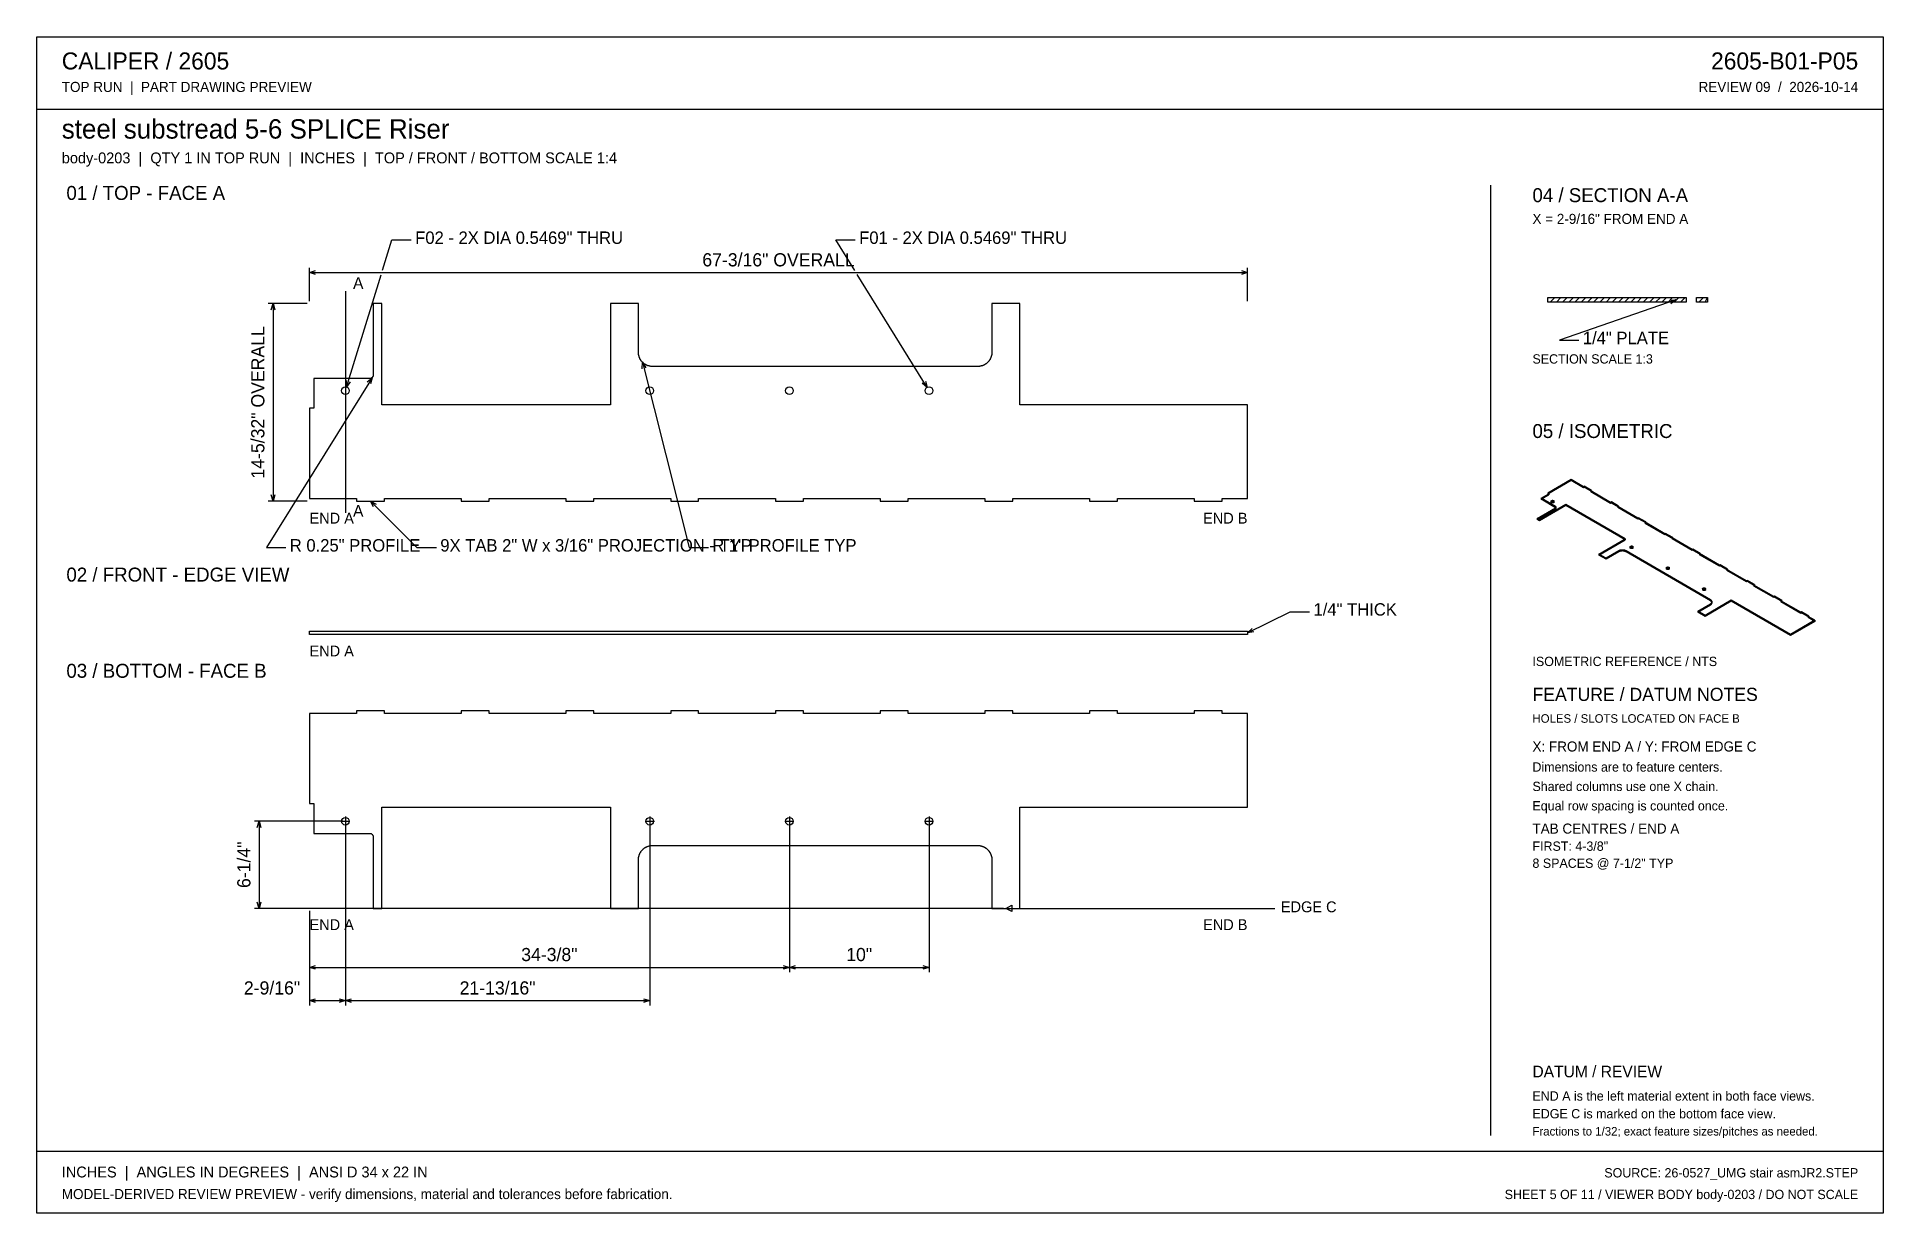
# Model space of a CAD drawing. Header units: inches. Extents: x 2 to 134, y 2 to 86.
import ezdxf
from ezdxf.enums import TextEntityAlignment as Align

# ---------------------------------------------------------------- set-up
doc = ezdxf.new("R2010")
doc.units = ezdxf.units.IN
doc.header["$MEASUREMENT"] = 0

msp = doc.modelspace()

# ---------------------------------------------------------------- texts
at = {"layer": 'ANNOTATION'}
for s, height, p in [('CALIPER / 2605', 1.2222, (3.67, 83.78)), ('TOP RUN  |  PART DRAWING PREVIEW', 0.7222, (3.67, 82.17)), ('steel substread 5-6 SPLICE Riser', 1.3889, (3.67, 78.83)), ('body-0203  |  QTY 1 IN TOP RUN  |  INCHES  |  TOP / FRONT / BOTTOM SCALE 1:4', 0.7778, (3.67, 77.06)), ('01 / TOP - FACE A', 1, (4, 74.44)), ('04 / SECTION A-A', 1, (109, 74.28)), ('X = 2-9/16" FROM END A', 0.7222, (109, 72.72)), ('F02 - 2X DIA 0.5469" THRU', 0.8889, (28.98, 71.29)), ('F01 - 2X DIA 0.5469" THRU', 0.8889, (60.78, 71.29)), ('A', 0.833, (24.53, 68.07)), ('1/4" PLATE', 0.889, (112.61, 64.11)), ('SECTION SCALE 1:3', 0.6667, (109, 62.72)), ('05 / ISOMETRIC', 1, (109, 57.39)), ('END A', 0.778, (21.41, 51.26)), ('A', 0.833, (24.53, 51.76)), ('R 0.25" PROFILE', 0.8889, (20, 49.26)), ('9X TAB 2" W x 3/16" PROJECTION - TYP', 0.8889, (30.78, 49.26)), ('R 1" PROFILE TYP', 0.8889, (50.26, 49.26)), ('02 / FRONT - EDGE VIEW', 1, (4, 47.11)), ('1/4" THICK', 0.889, (93.32, 44.67)), ('END A', 0.778, (21.41, 41.75)), ('03 / BOTTOM - FACE B', 1, (4, 40.22)), ('ISOMETRIC REFERENCE / NTS', 0.6667, (109, 41.06)), ('FEATURE / DATUM NOTES', 0.9444, (109, 38.56)), ('HOLES / SLOTS LOCATED ON FACE B', 0.6111, (109, 37)), ('X: FROM END A / Y: FROM EDGE C', 0.7222, (109, 34.94)), ('Dimensions are to feature centers.', 0.6667, (109, 33.5)), ('Shared columns use one X chain.', 0.6667, (109, 32.11)), ('Equal row spacing is counted once.', 0.6667, (109, 30.72)), ('TAB CENTRES / END A', 0.7222, (109, 29.06)), ('FIRST: 4-3/8"', 0.6667, (109, 27.83)), ('8 SPACES @ 7-1/2" TYP', 0.6667, (109, 26.61)), ('EDGE C', 0.778, (90.98, 23.43)), ('END A', 0.778, (21.41, 22.15)), ('DATUM / REVIEW', 0.8333, (109, 11.61)), ('END A is the left material extent in both face views.', 0.6667, (109, 9.94)), ('EDGE C is marked on the bottom face view.', 0.6667, (109, 8.67)), ('Fractions to 1/32; exact feature sizes/pitches as needed.', 0.6111, (109, 7.44)), ('INCHES  |  ANGLES IN DEGREES  |  ANSI D 34 x 22 IN', 0.7778, (3.67, 4.44)), ('MODEL-DERIVED REVIEW PREVIEW - verify dimensions, material and tolerances before fabrication.', 0.7222, (3.67, 2.89))]:
    msp.add_text(s, height=height, dxfattribs=at).set_placement(p)
for s, height, p in [('2605-B01-P05', 1.2222, (132.33, 83.78)), ('REVIEW 09  /  2026-10-14', 0.7222, (132.33, 82.17)), ('END B', 0.778, (88.59, 51.26)), ('END B', 0.778, (88.59, 22.15)), ('2-9/16"', 0.944, (20.74, 17.54)), ('SOURCE: 26-0527_UMG stair asmJR2.STEP', 0.6667, (132.33, 4.44)), ('SHEET 5 OF 11 / VIEWER BODY body-0203 / DO NOT SCALE', 0.6667, (132.33, 2.89))]:
    msp.add_text(s, height=height, dxfattribs=at).set_placement(p, align=Align.RIGHT)
for s, height, p in [('67-3/16" OVERALL', 0.9444, (55, 69.68)), ('34-3/8"', 0.944, (38.59, 19.93)), ('10"', 0.944, (60.78, 19.93)), ('21-13/16"', 0.944, (34.88, 17.54))]:
    msp.add_text(s, height=height, dxfattribs=at).set_placement(p, align=Align.CENTER)
for s, height, p in [('14-5/32" OVERALL', 0.9444, (18.18, 59.94)), ('6-1/4"', 0.944, (17.18, 26.83))]:
    msp.add_text(s, height=height, rotation=90, dxfattribs=at).set_placement(p, align=Align.CENTER)

# ---------------------------------------------------------------- linework, layer by layer
at = {"layer": 'ANNOTATION'}
for p, q in [((26.64, 69.4), (27.31, 71.57)), ((27.31, 71.57), (28.7, 71.57)), ((60.47, 69.38), (59.11, 71.57)), ((59.11, 71.57), (60.5, 71.57)), ((21.41, 67.18), (21.41, 69.57)), ((21.41, 69.24), (21.85, 69.38)), ((21.41, 69.24), (88.59, 69.24)), ((21.85, 69.1), (21.41, 69.24)), ((24.06, 61.04), (26.54, 69.08)), ((65.64, 61.01), (60.64, 69.1)), ((88.15, 69.38), (88.59, 69.24)), ((88.59, 69.24), (88.15, 69.1)), ((88.59, 67.18), (88.59, 69.57)), ((23.98, 67.9), (23.98, 52.04)), ((21.24, 67.02), (18.46, 67.02)), ((18.66, 66.57), (18.8, 67.02)), ((18.8, 67.02), (18.8, 52.87)), ((18.8, 67.02), (18.93, 66.57)), ((119.28, 67.28), (110.94, 64.39)), ((118.81, 67.26), (119.28, 67.28)), ((119.28, 67.28), (118.9, 67)), ((110.94, 64.39), (112.33, 64.39)), ((45.24, 62.34), (45.26, 62.81)), ((45.26, 62.81), (48.6, 49.54)), ((45.26, 62.81), (45.51, 62.41)), ((25.89, 61.71), (18.33, 49.54)), ((24.06, 61.04), (24.06, 61.5)), ((24.32, 61.42), (24.06, 61.04)), ((25.54, 61.41), (25.89, 61.71)), ((25.89, 61.71), (25.78, 61.26)), ((65.64, 61.01), (65.29, 61.31)), ((65.52, 61.46), (65.64, 61.01)), ((18.8, 52.87), (18.66, 53.32)), ((18.93, 53.32), (18.8, 52.87)), ((21.24, 52.87), (18.46, 52.87)), ((25.78, 52.87), (29.11, 49.54)), ((26, 52.46), (25.78, 52.87)), ((25.78, 52.87), (26.19, 52.66)), ((18.33, 49.54), (19.72, 49.54)), ((29.11, 49.54), (30.5, 49.54)), ((48.6, 49.54), (49.99, 49.54)), ((88.59, 43.43), (91.65, 44.94)), ((88.59, 43.43), (88.93, 43.75)), ((91.65, 44.94), (93.04, 44.94)), ((89.05, 43.5), (88.59, 43.43)), ((23.81, 29.95), (17.46, 29.95)), ((17.66, 29.5), (17.8, 29.95)), ((17.8, 29.95), (17.8, 23.71)), ((17.8, 29.95), (17.93, 29.5)), ((23.65, 29.95), (24.31, 29.95)), ((23.98, 30.28), (23.98, 29.61)), ((23.98, 29.78), (23.98, 16.76)), ((23.98, 29.78), (23.98, 16.76)), ((45.45, 29.95), (46.11, 29.95)), ((45.78, 30.28), (45.78, 29.61)), ((45.78, 29.78), (45.78, 16.76)), ((55.45, 29.95), (56.11, 29.95)), ((55.78, 30.28), (55.78, 29.61)), ((55.78, 29.78), (55.78, 19.15)), ((55.78, 29.78), (55.78, 19.15)), ((65.45, 29.95), (66.11, 29.95)), ((65.78, 30.28), (65.78, 29.61)), ((65.78, 29.78), (65.78, 19.15)), ((17.8, 23.71), (17.66, 24.15)), ((17.93, 24.15), (17.8, 23.71)), ((71.28, 23.71), (71.72, 23.93)), ((71.72, 23.93), (71.72, 23.48)), ((71.11, 23.71), (17.46, 23.71)), ((21.41, 23.54), (21.41, 19.15)), ((21.41, 23.54), (21.41, 16.76)), ((71.28, 23.71), (90.54, 23.71)), ((71.72, 23.48), (71.28, 23.71)), ((21.41, 19.48), (21.85, 19.62)), ((21.41, 19.48), (55.78, 19.48)), ((21.85, 19.35), (21.41, 19.48)), ((55.34, 19.62), (55.78, 19.48)), ((55.78, 19.48), (55.34, 19.35)), ((55.78, 19.48), (56.23, 19.62)), ((55.78, 19.48), (65.78, 19.48)), ((56.23, 19.35), (55.78, 19.48)), ((65.34, 19.62), (65.78, 19.48)), ((65.78, 19.48), (65.34, 19.35)), ((21.41, 17.1), (21.85, 17.23)), ((23.53, 17.23), (23.98, 17.1)), ((23.98, 17.1), (24.42, 17.23)), ((45.34, 17.23), (45.78, 17.1)), ((21.41, 17.1), (23.98, 17.1)), ((21.85, 16.96), (21.41, 17.1)), ((23.98, 17.1), (23.53, 16.96)), ((23.98, 17.1), (45.78, 17.1)), ((24.42, 16.96), (23.98, 17.1)), ((45.78, 17.1), (45.34, 16.96))]:
    msp.add_line(p, q, dxfattribs=at)
at = {"layer": 'OUTLINE'}
for p, q in [((1.89, 86.11), (134.11, 86.11)), ((1.89, 1.89), (1.89, 86.11)), ((134.11, 86.11), (134.11, 1.89)), ((1.89, 80.94), (134.11, 80.94)), ((106, 75.5), (106, 7.44)), ((110.1, 67.44), (120.02, 67.44)), ((110.1, 67.11), (110.1, 67.44)), ((110.27, 67.11), (110.6, 67.44)), ((110.71, 67.11), (111.04, 67.44)), ((111.16, 67.11), (111.49, 67.44)), ((111.6, 67.11), (111.93, 67.44)), ((112.04, 67.11), (112.38, 67.44)), ((112.49, 67.11), (112.82, 67.44)), ((112.93, 67.11), (113.27, 67.44)), ((113.38, 67.11), (113.71, 67.44)), ((113.82, 67.11), (114.16, 67.44)), ((114.27, 67.11), (114.6, 67.44)), ((114.71, 67.11), (115.04, 67.44)), ((115.16, 67.11), (115.49, 67.44)), ((115.6, 67.11), (115.93, 67.44)), ((116.04, 67.11), (116.38, 67.44)), ((116.49, 67.11), (116.82, 67.44)), ((116.93, 67.11), (117.27, 67.44)), ((117.38, 67.11), (117.71, 67.44)), ((117.82, 67.11), (118.16, 67.44)), ((118.27, 67.11), (118.6, 67.44)), ((118.71, 67.11), (119.04, 67.44)), ((119.16, 67.11), (119.49, 67.44)), ((119.6, 67.11), (119.93, 67.44)), ((120.02, 67.44), (120.02, 67.11)), ((120.75, 67.44), (121.54, 67.44)), ((120.75, 67.11), (120.75, 67.44)), ((120.92, 67.11), (121.25, 67.44)), ((121.36, 67.11), (121.54, 67.44)), ((121.54, 67.44), (121.54, 67.11)), ((26.59, 67.02), (25.97, 67.02)), ((25.97, 67.02), (25.97, 61.89)), ((26.59, 59.77), (26.59, 67.02)), ((44.97, 67.02), (42.97, 67.02)), ((42.97, 67.02), (42.97, 59.77)), ((44.97, 63.52), (44.97, 67.02)), ((72.28, 67.02), (70.28, 67.02)), ((70.28, 67.02), (70.28, 63.52)), ((72.28, 59.77), (72.28, 67.02)), ((120.02, 67.11), (110.1, 67.11)), ((121.54, 67.11), (120.75, 67.11)), ((44.97, 63.49), (44.97, 63.52)), ((44.97, 63.47), (44.97, 63.49)), ((70.28, 63.52), (70.28, 63.49)), ((70.28, 63.49), (70.28, 63.47)), ((44.97, 63.44), (44.97, 63.47)), ((44.98, 63.42), (44.97, 63.44)), ((44.98, 63.39), (44.98, 63.42)), ((44.98, 63.37), (44.98, 63.39)), ((44.98, 63.34), (44.98, 63.37)), ((44.99, 63.32), (44.98, 63.34)), ((44.99, 63.3), (44.99, 63.32)), ((45, 63.27), (44.99, 63.3)), ((45.01, 63.25), (45, 63.27)), ((45.01, 63.23), (45.01, 63.25)), ((45.02, 63.2), (45.01, 63.23)), ((45.03, 63.18), (45.02, 63.2)), ((45.04, 63.16), (45.03, 63.18)), ((45.05, 63.13), (45.04, 63.16)), ((45.06, 63.11), (45.05, 63.13)), ((45.07, 63.09), (45.06, 63.11)), ((45.08, 63.07), (45.07, 63.09)), ((45.09, 63.04), (45.08, 63.07)), ((45.1, 63.02), (45.09, 63.04)), ((45.11, 63), (45.1, 63.02)), ((45.13, 62.98), (45.11, 63)), ((45.14, 62.96), (45.13, 62.98)), ((45.15, 62.94), (45.14, 62.96)), ((45.17, 62.92), (45.15, 62.94)), ((45.18, 62.9), (45.17, 62.92)), ((45.2, 62.88), (45.18, 62.9)), ((45.21, 62.86), (45.2, 62.88)), ((45.23, 62.84), (45.21, 62.86)), ((45.25, 62.83), (45.23, 62.84)), ((45.26, 62.81), (45.25, 62.83)), ((45.28, 62.79), (45.26, 62.81)), ((45.3, 62.77), (45.28, 62.79)), ((45.32, 62.76), (45.3, 62.77)), ((45.34, 62.74), (45.32, 62.76)), ((45.36, 62.73), (45.34, 62.74)), ((45.37, 62.71), (45.36, 62.73)), ((45.39, 62.7), (45.37, 62.71)), ((45.41, 62.68), (45.39, 62.7)), ((45.44, 62.67), (45.41, 62.68)), ((45.46, 62.66), (45.44, 62.67)), ((45.48, 62.65), (45.46, 62.66)), ((45.5, 62.63), (45.48, 62.65)), ((45.52, 62.62), (45.5, 62.63)), ((45.54, 62.61), (45.52, 62.62)), ((45.57, 62.6), (45.54, 62.61)), ((45.59, 62.59), (45.57, 62.6)), ((45.61, 62.58), (45.59, 62.59)), ((45.63, 62.57), (45.61, 62.58)), ((45.66, 62.57), (45.63, 62.57)), ((45.68, 62.56), (45.66, 62.57)), ((45.7, 62.55), (45.68, 62.56)), ((45.73, 62.55), (45.7, 62.55)), ((45.75, 62.54), (45.73, 62.55)), ((45.78, 62.53), (45.75, 62.54)), ((45.8, 62.53), (45.78, 62.53)), ((45.82, 62.53), (45.8, 62.53)), ((45.85, 62.52), (45.82, 62.53)), ((45.87, 62.52), (45.85, 62.52)), ((45.9, 62.52), (45.87, 62.52)), ((45.92, 62.52), (45.9, 62.52)), ((45.95, 62.52), (45.92, 62.52)), ((45.97, 62.52), (45.95, 62.52)), ((69.28, 62.52), (45.97, 62.52)), ((69.3, 62.52), (69.28, 62.52)), ((69.33, 62.52), (69.3, 62.52)), ((69.35, 62.52), (69.33, 62.52)), ((69.38, 62.52), (69.35, 62.52)), ((69.4, 62.52), (69.38, 62.52)), ((69.43, 62.53), (69.4, 62.52)), ((69.45, 62.53), (69.43, 62.53)), ((69.47, 62.53), (69.45, 62.53)), ((69.5, 62.54), (69.47, 62.53)), ((69.52, 62.55), (69.5, 62.54)), ((69.55, 62.55), (69.52, 62.55)), ((69.57, 62.56), (69.55, 62.55)), ((69.59, 62.57), (69.57, 62.56)), ((69.62, 62.57), (69.59, 62.57)), ((69.64, 62.58), (69.62, 62.57)), ((69.66, 62.59), (69.64, 62.58)), ((69.68, 62.6), (69.66, 62.59)), ((69.71, 62.61), (69.68, 62.6)), ((69.73, 62.62), (69.71, 62.61)), ((69.75, 62.63), (69.73, 62.62)), ((69.77, 62.65), (69.75, 62.63)), ((69.79, 62.66), (69.77, 62.65)), ((69.81, 62.67), (69.79, 62.66)), ((69.84, 62.68), (69.81, 62.67)), ((69.86, 62.7), (69.84, 62.68)), ((69.88, 62.71), (69.86, 62.7)), ((69.89, 62.73), (69.88, 62.71)), ((69.91, 62.74), (69.89, 62.73)), ((69.93, 62.76), (69.91, 62.74)), ((69.95, 62.77), (69.93, 62.76)), ((69.97, 62.79), (69.95, 62.77)), ((69.99, 62.81), (69.97, 62.79)), ((70, 62.83), (69.99, 62.81)), ((70.02, 62.84), (70, 62.83)), ((70.04, 62.86), (70.02, 62.84)), ((70.05, 62.88), (70.04, 62.86)), ((70.07, 62.9), (70.05, 62.88)), ((70.08, 62.92), (70.07, 62.9)), ((70.1, 62.94), (70.08, 62.92)), ((70.11, 62.96), (70.1, 62.94)), ((70.12, 62.98), (70.11, 62.96)), ((70.14, 63), (70.12, 62.98)), ((70.15, 63.02), (70.14, 63)), ((70.16, 63.04), (70.15, 63.02)), ((70.17, 63.07), (70.16, 63.04)), ((70.18, 63.09), (70.17, 63.07)), ((70.19, 63.11), (70.18, 63.09)), ((70.2, 63.13), (70.19, 63.11)), ((70.21, 63.16), (70.2, 63.13)), ((70.22, 63.18), (70.21, 63.16)), ((70.23, 63.2), (70.22, 63.18)), ((70.24, 63.23), (70.23, 63.2)), ((70.25, 63.27), (70.24, 63.25)), ((70.24, 63.25), (70.24, 63.23)), ((70.26, 63.3), (70.25, 63.27)), ((70.27, 63.34), (70.26, 63.32)), ((70.26, 63.32), (70.26, 63.3)), ((70.28, 63.44), (70.27, 63.42)), ((70.27, 63.42), (70.27, 63.39)), ((70.27, 63.39), (70.27, 63.37)), ((70.27, 63.37), (70.27, 63.34)), ((70.28, 63.47), (70.28, 63.44)), ((25.72, 61.64), (21.73, 61.64)), ((21.73, 61.64), (21.73, 59.52)), ((25.73, 61.64), (25.72, 61.64)), ((25.72, 61.64), (25.72, 61.64)), ((25.74, 61.64), (25.73, 61.64)), ((25.75, 61.64), (25.74, 61.64)), ((25.74, 61.64), (25.74, 61.64)), ((25.76, 61.64), (25.75, 61.64)), ((25.75, 61.64), (25.75, 61.64)), ((25.77, 61.65), (25.76, 61.64)), ((25.78, 61.65), (25.77, 61.65)), ((25.77, 61.65), (25.77, 61.65)), ((25.79, 61.65), (25.78, 61.65)), ((25.78, 61.65), (25.78, 61.65)), ((25.8, 61.65), (25.79, 61.65)), ((25.81, 61.66), (25.8, 61.65)), ((25.8, 61.65), (25.8, 61.65)), ((25.82, 61.66), (25.81, 61.66)), ((25.81, 61.66), (25.81, 61.66)), ((25.83, 61.67), (25.82, 61.66)), ((25.82, 61.66), (25.82, 61.66)), ((25.84, 61.67), (25.83, 61.67)), ((25.85, 61.68), (25.84, 61.67)), ((25.84, 61.67), (25.84, 61.67)), ((25.86, 61.68), (25.85, 61.68)), ((25.85, 61.68), (25.85, 61.68)), ((25.87, 61.69), (25.86, 61.69)), ((25.86, 61.69), (25.86, 61.68)), ((25.88, 61.7), (25.87, 61.69)), ((25.87, 61.69), (25.87, 61.69)), ((25.89, 61.71), (25.88, 61.7)), ((25.88, 61.7), (25.88, 61.7)), ((25.9, 61.72), (25.89, 61.71)), ((25.89, 61.71), (25.89, 61.71)), ((25.89, 61.71), (25.89, 61.71)), ((25.91, 61.73), (25.9, 61.72)), ((25.9, 61.72), (25.9, 61.72)), ((25.92, 61.74), (25.91, 61.74)), ((25.91, 61.74), (25.91, 61.73)), ((25.91, 61.73), (25.91, 61.73)), ((25.93, 61.75), (25.92, 61.75)), ((25.92, 61.75), (25.92, 61.74)), ((25.94, 61.77), (25.93, 61.77)), ((25.93, 61.77), (25.93, 61.76)), ((25.93, 61.76), (25.93, 61.76)), ((25.93, 61.76), (25.93, 61.75)), ((25.95, 61.79), (25.94, 61.78)), ((25.94, 61.78), (25.94, 61.78)), ((25.94, 61.78), (25.94, 61.77)), ((25.96, 61.82), (25.95, 61.81)), ((25.95, 61.81), (25.95, 61.81)), ((25.95, 61.81), (25.95, 61.8)), ((25.95, 61.8), (25.95, 61.79)), ((25.95, 61.79), (25.95, 61.79)), ((25.97, 61.86), (25.96, 61.85)), ((25.96, 61.85), (25.96, 61.85)), ((25.96, 61.85), (25.96, 61.84)), ((25.96, 61.84), (25.96, 61.84)), ((25.96, 61.84), (25.96, 61.83)), ((25.96, 61.83), (25.96, 61.82)), ((25.96, 61.82), (25.96, 61.82)), ((25.97, 61.89), (25.97, 61.88)), ((25.97, 61.88), (25.97, 61.88)), ((25.97, 61.88), (25.97, 61.87)), ((25.97, 61.87), (25.97, 61.87)), ((25.97, 61.87), (25.97, 61.86)), ((21.73, 59.52), (21.41, 59.52)), ((21.41, 59.52), (21.41, 53.06)), ((42.97, 59.77), (26.59, 59.77)), ((88.59, 59.77), (72.28, 59.77)), ((88.59, 53.06), (88.59, 59.77)), ((111.77, 54.41), (110.1, 53.44)), ((111.77, 54.34), (110.1, 53.37)), ((111.77, 54.41), (111.77, 54.34)), ((112.65, 53.9), (111.77, 54.41)), ((112.65, 53.83), (111.77, 54.34)), ((21.41, 53.06), (24.78, 53.06)), ((24.78, 53.06), (24.78, 52.87)), ((26.78, 52.87), (26.78, 53.06)), ((26.78, 53.06), (32.28, 53.06)), ((32.28, 53.06), (32.28, 52.87)), ((34.28, 52.87), (34.28, 53.06)), ((34.28, 53.06), (39.78, 53.06)), ((39.78, 53.06), (39.78, 52.87)), ((41.78, 52.87), (41.78, 53.06)), ((41.78, 53.06), (47.28, 53.06)), ((47.28, 53.06), (47.28, 52.87)), ((49.28, 52.87), (49.28, 53.06)), ((49.28, 53.06), (54.78, 53.06)), ((54.78, 53.06), (54.78, 52.87)), ((56.78, 52.87), (56.78, 53.06)), ((56.78, 53.06), (62.28, 53.06)), ((62.28, 53.06), (62.28, 52.87)), ((64.28, 52.87), (64.28, 53.06)), ((64.28, 53.06), (69.78, 53.06)), ((69.78, 53.06), (69.78, 52.87)), ((71.78, 52.87), (71.78, 53.06)), ((71.78, 53.06), (77.28, 53.06)), ((77.28, 53.06), (77.28, 52.87)), ((79.28, 52.87), (79.28, 53.06)), ((79.28, 53.06), (84.78, 53.06)), ((84.78, 53.06), (84.78, 52.87)), ((86.78, 52.87), (86.78, 53.06)), ((86.78, 53.06), (88.59, 53.06)), ((109.63, 53.08), (110.18, 53.39)), ((109.63, 53), (110.18, 53.32)), ((110.66, 52.48), (109.63, 53.08)), ((109.63, 53.08), (109.63, 53)), ((110.66, 52.4), (109.63, 53)), ((110.1, 53.44), (110.1, 53.37)), ((110.18, 53.39), (110.1, 53.44)), ((110.18, 53.32), (110.1, 53.37)), ((110.18, 53.39), (110.18, 53.32)), ((110.34, 52.89), (110.34, 52.89)), ((110.34, 52.89), (110.35, 52.89)), ((110.35, 52.89), (110.35, 52.9)), ((110.35, 52.9), (110.35, 52.9)), ((110.35, 52.9), (110.35, 52.9)), ((110.35, 52.9), (110.36, 52.9)), ((110.36, 52.9), (110.36, 52.91)), ((110.36, 52.91), (110.36, 52.91)), ((110.36, 52.91), (110.37, 52.91)), ((110.37, 52.91), (110.37, 52.91)), ((110.37, 52.91), (110.37, 52.91)), ((110.37, 52.91), (110.38, 52.91)), ((110.38, 52.91), (110.38, 52.92)), ((110.38, 52.92), (110.39, 52.92)), ((110.39, 52.92), (110.39, 52.92)), ((110.39, 52.92), (110.39, 52.92)), ((110.39, 52.92), (110.4, 52.92)), ((110.4, 52.92), (110.4, 52.92)), ((110.4, 52.92), (110.41, 52.92)), ((110.41, 52.92), (110.42, 52.93)), ((110.41, 52.92), (110.41, 52.92)), ((110.42, 52.93), (110.42, 52.93)), ((110.42, 52.93), (110.43, 52.93)), ((110.43, 52.93), (110.43, 52.93)), ((110.43, 52.93), (110.44, 52.93)), ((110.44, 52.93), (110.44, 52.93)), ((110.44, 52.93), (110.45, 52.93)), ((110.45, 52.93), (110.45, 52.93)), ((110.45, 52.93), (110.46, 52.93)), ((110.46, 52.93), (110.46, 52.92)), ((110.46, 52.92), (110.47, 52.92)), ((110.47, 52.92), (110.47, 52.92)), ((110.47, 52.92), (110.48, 52.92)), ((110.48, 52.92), (110.48, 52.92)), ((110.48, 52.92), (110.48, 52.92)), ((110.48, 52.92), (110.49, 52.92)), ((110.49, 52.92), (110.49, 52.92)), ((110.49, 52.92), (110.5, 52.91)), ((110.5, 52.91), (110.5, 52.91)), ((110.5, 52.91), (110.5, 52.91)), ((110.5, 52.91), (110.51, 52.91)), ((110.51, 52.91), (110.51, 52.91)), ((110.51, 52.91), (110.52, 52.91)), ((110.51, 52.91), (110.51, 52.83)), ((110.52, 52.91), (110.52, 52.9)), ((110.52, 52.9), (110.52, 52.9)), ((110.52, 52.9), (110.52, 52.9)), ((110.52, 52.9), (110.53, 52.9)), ((110.53, 52.9), (110.53, 52.89)), ((110.53, 52.89), (110.53, 52.89)), ((110.53, 52.89), (110.53, 52.89)), ((112.7, 53.93), (112.65, 53.9)), ((112.65, 53.9), (112.65, 53.83)), ((112.7, 53.86), (112.65, 53.83)), ((112.7, 53.93), (112.7, 53.86)), ((113.22, 53.63), (112.7, 53.93)), ((113.22, 53.56), (112.7, 53.86)), ((113.22, 53.63), (113.17, 53.6)), ((114.6, 52.78), (113.17, 53.6)), ((113.17, 53.6), (113.17, 53.53)), ((113.22, 53.56), (113.17, 53.53)), ((114.6, 52.71), (113.17, 53.53)), ((113.22, 53.63), (113.22, 53.56)), ((24.78, 52.87), (26.78, 52.87)), ((32.28, 52.87), (34.28, 52.87)), ((39.78, 52.87), (41.78, 52.87)), ((47.28, 52.87), (49.28, 52.87)), ((54.78, 52.87), (56.78, 52.87)), ((62.28, 52.87), (64.28, 52.87)), ((69.78, 52.87), (71.78, 52.87)), ((77.28, 52.87), (79.28, 52.87)), ((84.78, 52.87), (86.78, 52.87)), ((109.33, 51.63), (110.66, 52.4)), ((109.33, 51.56), (110.66, 52.33)), ((109.5, 51.54), (109.33, 51.63)), ((109.33, 51.63), (109.33, 51.56)), ((111.38, 52.63), (109.5, 51.54)), ((111.38, 52.55), (109.5, 51.47)), ((110.34, 52.88), (110.34, 52.89)), ((110.34, 52.89), (110.34, 52.89)), ((110.34, 52.87), (110.34, 52.88)), ((110.34, 52.88), (110.34, 52.88)), ((110.34, 52.88), (110.34, 52.88)), ((110.34, 52.86), (110.34, 52.87)), ((110.34, 52.87), (110.34, 52.87)), ((110.34, 52.87), (110.34, 52.87)), ((110.34, 52.87), (110.34, 52.87)), ((110.34, 52.85), (110.34, 52.86)), ((110.34, 52.86), (110.34, 52.86)), ((110.34, 52.86), (110.34, 52.86)), ((110.35, 52.84), (110.34, 52.85)), ((110.34, 52.85), (110.34, 52.85)), ((110.34, 52.85), (110.34, 52.85)), ((110.34, 52.85), (110.34, 52.85)), ((110.34, 52.81), (110.34, 52.82)), ((110.34, 52.82), (110.35, 52.82)), ((110.34, 52.8), (110.34, 52.81)), ((110.34, 52.81), (110.34, 52.81)), ((110.34, 52.81), (110.34, 52.81)), ((110.34, 52.79), (110.34, 52.8)), ((110.34, 52.8), (110.34, 52.8)), ((110.34, 52.8), (110.34, 52.8)), ((110.34, 52.8), (110.34, 52.8)), ((110.34, 52.78), (110.34, 52.79)), ((110.34, 52.79), (110.34, 52.79)), ((110.34, 52.79), (110.34, 52.79)), ((110.34, 52.77), (110.34, 52.78)), ((110.34, 52.78), (110.34, 52.78)), ((110.34, 52.78), (110.34, 52.78)), ((110.34, 52.78), (110.34, 52.78)), ((110.35, 52.77), (110.34, 52.77)), ((110.34, 52.77), (110.34, 52.77)), ((110.36, 52.83), (110.35, 52.84)), ((110.35, 52.84), (110.35, 52.84)), ((110.35, 52.84), (110.35, 52.84)), ((110.35, 52.84), (110.35, 52.84)), ((110.35, 52.82), (110.35, 52.83)), ((110.35, 52.83), (110.36, 52.83)), ((110.35, 52.82), (110.35, 52.82)), ((110.35, 52.82), (110.35, 52.82)), ((110.35, 52.76), (110.35, 52.77)), ((110.35, 52.77), (110.35, 52.77)), ((110.36, 52.76), (110.35, 52.76)), ((110.35, 52.76), (110.35, 52.76)), ((110.36, 52.83), (110.36, 52.83)), ((110.36, 52.83), (110.36, 52.83)), ((110.36, 52.83), (110.37, 52.83)), ((110.37, 52.83), (110.36, 52.83)), ((110.36, 52.83), (110.36, 52.83)), ((110.36, 52.83), (110.36, 52.83)), ((110.36, 52.75), (110.36, 52.76)), ((110.36, 52.76), (110.36, 52.76)), ((110.37, 52.75), (110.36, 52.75)), ((110.37, 52.83), (110.37, 52.84)), ((110.37, 52.84), (110.37, 52.84)), ((110.37, 52.84), (110.38, 52.84)), ((110.37, 52.82), (110.37, 52.83)), ((110.37, 52.83), (110.37, 52.83)), ((110.37, 52.83), (110.37, 52.75)), ((110.38, 52.82), (110.37, 52.82)), ((110.38, 52.75), (110.37, 52.75)), ((110.37, 52.75), (110.37, 52.75)), ((110.37, 52.75), (110.37, 52.75)), ((110.38, 52.84), (110.38, 52.84)), ((110.38, 52.84), (110.39, 52.84)), ((110.39, 52.82), (110.38, 52.82)), ((110.38, 52.82), (110.38, 52.82)), ((110.39, 52.74), (110.38, 52.75)), ((110.38, 52.75), (110.38, 52.75)), ((110.39, 52.84), (110.39, 52.85)), ((110.39, 52.85), (110.4, 52.85)), ((110.39, 52.84), (110.39, 52.84)), ((110.4, 52.81), (110.39, 52.82)), ((110.39, 52.82), (110.39, 52.82)), ((110.39, 52.82), (110.39, 52.82)), ((110.4, 52.74), (110.39, 52.74)), ((110.39, 52.74), (110.39, 52.74)), ((110.39, 52.74), (110.39, 52.74)), ((110.4, 52.85), (110.4, 52.85)), ((110.4, 52.85), (110.41, 52.85)), ((110.41, 52.81), (110.4, 52.81)), ((110.4, 52.81), (110.4, 52.81)), ((110.41, 52.74), (110.4, 52.74)), ((110.4, 52.74), (110.4, 52.74)), ((110.41, 52.85), (110.41, 52.85)), ((110.41, 52.85), (110.42, 52.85)), ((110.42, 52.81), (110.41, 52.81)), ((110.41, 52.81), (110.41, 52.81)), ((110.42, 52.74), (110.41, 52.74)), ((110.41, 52.74), (110.41, 52.74)), ((110.42, 52.85), (110.42, 52.85)), ((110.42, 52.85), (110.43, 52.85)), ((110.43, 52.81), (110.42, 52.81)), ((110.42, 52.81), (110.42, 52.81)), ((110.43, 52.74), (110.42, 52.74)), ((110.42, 52.74), (110.42, 52.74)), ((110.43, 52.85), (110.43, 52.85)), ((110.43, 52.85), (110.44, 52.85)), ((110.44, 52.81), (110.43, 52.81)), ((110.43, 52.81), (110.43, 52.81)), ((110.44, 52.74), (110.43, 52.74)), ((110.43, 52.74), (110.43, 52.74)), ((110.44, 52.85), (110.44, 52.85)), ((110.44, 52.85), (110.45, 52.85)), ((110.45, 52.81), (110.44, 52.81)), ((110.44, 52.81), (110.44, 52.81)), ((110.45, 52.74), (110.44, 52.74)), ((110.44, 52.74), (110.44, 52.74)), ((110.45, 52.85), (110.45, 52.85)), ((110.45, 52.85), (110.46, 52.85)), ((110.46, 52.81), (110.45, 52.81)), ((110.45, 52.81), (110.45, 52.81)), ((110.46, 52.74), (110.45, 52.74)), ((110.45, 52.74), (110.45, 52.74)), ((110.46, 52.85), (110.46, 52.85)), ((110.46, 52.85), (110.47, 52.85)), ((110.47, 52.81), (110.46, 52.81)), ((110.46, 52.81), (110.46, 52.81)), ((110.47, 52.74), (110.46, 52.74)), ((110.46, 52.74), (110.46, 52.74)), ((110.47, 52.85), (110.47, 52.85)), ((110.47, 52.85), (110.48, 52.85)), ((110.48, 52.81), (110.47, 52.81)), ((110.47, 52.81), (110.47, 52.81)), ((110.48, 52.74), (110.47, 52.74)), ((110.47, 52.74), (110.47, 52.74)), ((110.48, 52.85), (110.48, 52.85)), ((110.48, 52.85), (110.48, 52.84)), ((110.48, 52.84), (110.49, 52.84)), ((110.49, 52.82), (110.48, 52.82)), ((110.48, 52.82), (110.48, 52.82)), ((110.48, 52.82), (110.48, 52.81)), ((110.49, 52.74), (110.48, 52.74)), ((110.48, 52.74), (110.48, 52.74)), ((110.48, 52.74), (110.48, 52.74)), ((110.49, 52.84), (110.49, 52.84)), ((110.49, 52.84), (110.5, 52.84)), ((110.5, 52.82), (110.49, 52.82)), ((110.49, 52.82), (110.49, 52.82)), ((110.5, 52.75), (110.49, 52.75)), ((110.49, 52.75), (110.49, 52.74)), ((110.5, 52.84), (110.5, 52.84)), ((110.5, 52.84), (110.5, 52.84)), ((110.5, 52.84), (110.51, 52.83)), ((110.51, 52.83), (110.5, 52.83)), ((110.5, 52.83), (110.5, 52.82)), ((110.5, 52.82), (110.5, 52.82)), ((110.51, 52.75), (110.5, 52.75)), ((110.5, 52.75), (110.5, 52.75)), ((110.5, 52.75), (110.5, 52.75)), ((110.52, 52.83), (110.51, 52.83)), ((110.51, 52.83), (110.51, 52.83)), ((110.51, 52.83), (110.51, 52.83)), ((110.51, 52.83), (110.52, 52.83)), ((110.52, 52.76), (110.51, 52.75)), ((110.51, 52.75), (110.51, 52.75)), ((110.53, 52.84), (110.52, 52.84)), ((110.52, 52.84), (110.52, 52.84)), ((110.52, 52.84), (110.52, 52.83)), ((110.52, 52.83), (110.52, 52.83)), ((110.52, 52.83), (110.52, 52.83)), ((110.52, 52.83), (110.52, 52.83)), ((110.52, 52.83), (110.52, 52.82)), ((110.52, 52.82), (110.53, 52.82)), ((110.53, 52.77), (110.52, 52.76)), ((110.52, 52.76), (110.52, 52.76)), ((110.52, 52.76), (110.52, 52.76)), ((110.52, 52.76), (110.52, 52.76)), ((110.53, 52.89), (110.53, 52.89)), ((110.53, 52.89), (110.53, 52.88)), ((110.53, 52.88), (110.54, 52.88)), ((110.54, 52.86), (110.53, 52.85)), ((110.53, 52.85), (110.53, 52.85)), ((110.53, 52.85), (110.53, 52.85)), ((110.53, 52.85), (110.53, 52.85)), ((110.53, 52.85), (110.53, 52.84)), ((110.53, 52.84), (110.53, 52.84)), ((110.53, 52.82), (110.53, 52.82)), ((110.53, 52.82), (110.53, 52.82)), ((110.53, 52.82), (110.53, 52.81)), ((110.53, 52.81), (110.53, 52.81)), ((110.53, 52.81), (110.53, 52.81)), ((110.53, 52.81), (110.54, 52.8)), ((110.54, 52.78), (110.53, 52.78)), ((110.53, 52.78), (110.53, 52.78)), ((110.53, 52.78), (110.53, 52.77)), ((110.53, 52.77), (110.53, 52.77)), ((110.53, 52.77), (110.53, 52.77)), ((110.53, 52.77), (110.53, 52.77)), ((110.54, 52.88), (110.54, 52.88)), ((110.54, 52.88), (110.54, 52.87)), ((110.54, 52.87), (110.54, 52.87)), ((110.54, 52.87), (110.54, 52.87)), ((110.54, 52.87), (110.54, 52.87)), ((110.54, 52.87), (110.54, 52.86)), ((110.54, 52.86), (110.54, 52.86)), ((110.54, 52.86), (110.54, 52.86)), ((110.54, 52.8), (110.54, 52.8)), ((110.54, 52.8), (110.54, 52.8)), ((110.54, 52.8), (110.54, 52.8)), ((110.54, 52.8), (110.54, 52.79)), ((110.54, 52.79), (110.54, 52.79)), ((110.54, 52.79), (110.54, 52.79)), ((110.54, 52.79), (110.54, 52.78)), ((110.54, 52.78), (110.54, 52.78)), ((110.67, 52.48), (110.66, 52.48)), ((110.66, 52.48), (110.66, 52.4)), ((110.67, 52.4), (110.66, 52.4)), ((110.66, 52.4), (110.66, 52.33)), ((110.66, 52.4), (110.67, 52.4)), ((110.66, 52.33), (110.67, 52.33)), ((110.67, 52.47), (110.67, 52.48)), ((110.67, 52.48), (110.67, 52.48)), ((110.67, 52.48), (110.67, 52.48)), ((110.68, 52.47), (110.67, 52.47)), ((110.67, 52.47), (110.67, 52.47)), ((110.67, 52.47), (110.67, 52.47)), ((110.67, 52.47), (110.67, 52.47)), ((110.67, 52.4), (110.67, 52.41)), ((110.67, 52.41), (110.67, 52.41)), ((110.67, 52.41), (110.67, 52.41)), ((110.67, 52.41), (110.67, 52.41)), ((110.67, 52.41), (110.67, 52.41)), ((110.67, 52.41), (110.68, 52.41)), ((110.68, 52.39), (110.67, 52.4)), ((110.67, 52.4), (110.67, 52.4)), ((110.67, 52.4), (110.67, 52.4)), ((110.67, 52.4), (110.67, 52.4)), ((110.67, 52.4), (110.67, 52.4)), ((110.67, 52.4), (110.67, 52.4)), ((110.67, 52.4), (110.67, 52.4)), ((110.67, 52.4), (110.67, 52.4)), ((110.67, 52.33), (110.68, 52.34)), ((110.67, 52.33), (110.67, 52.33)), ((110.67, 52.33), (110.67, 52.33)), ((110.67, 52.33), (110.67, 52.33)), ((110.67, 52.33), (110.67, 52.33)), ((110.67, 52.33), (110.67, 52.33)), ((110.67, 52.33), (110.67, 52.33)), ((110.68, 52.46), (110.68, 52.47)), ((110.68, 52.47), (110.68, 52.47)), ((110.68, 52.47), (110.68, 52.47)), ((110.68, 52.47), (110.68, 52.47)), ((110.68, 52.47), (110.68, 52.47)), ((110.69, 52.46), (110.68, 52.46)), ((110.68, 52.46), (110.68, 52.46)), ((110.68, 52.46), (110.68, 52.46)), ((110.68, 52.46), (110.68, 52.46)), ((110.68, 52.41), (110.68, 52.42)), ((110.68, 52.42), (110.68, 52.42)), ((110.68, 52.42), (110.68, 52.42)), ((110.68, 52.42), (110.68, 52.42)), ((110.68, 52.42), (110.68, 52.42)), ((110.68, 52.42), (110.69, 52.42)), ((110.68, 52.41), (110.68, 52.41)), ((110.68, 52.41), (110.68, 52.41)), ((110.68, 52.41), (110.68, 52.41)), ((110.69, 52.38), (110.68, 52.39)), ((110.68, 52.39), (110.68, 52.39)), ((110.68, 52.39), (110.68, 52.39)), ((110.68, 52.39), (110.68, 52.39)), ((110.68, 52.39), (110.68, 52.39)), ((110.68, 52.39), (110.68, 52.39)), ((110.68, 52.39), (110.68, 52.39)), ((110.68, 52.39), (110.68, 52.39)), ((110.68, 52.39), (110.68, 52.39)), ((110.68, 52.34), (110.68, 52.35)), ((110.68, 52.35), (110.69, 52.35)), ((110.68, 52.34), (110.68, 52.34)), ((110.68, 52.34), (110.68, 52.34)), ((110.68, 52.34), (110.68, 52.34)), ((110.68, 52.34), (110.68, 52.34)), ((110.68, 52.34), (110.68, 52.34)), ((110.68, 52.34), (110.68, 52.34)), ((110.68, 52.34), (110.68, 52.34)), ((110.69, 52.45), (110.69, 52.46)), ((110.69, 52.46), (110.69, 52.46)), ((110.69, 52.46), (110.69, 52.46)), ((110.69, 52.46), (110.69, 52.46)), ((110.69, 52.44), (110.69, 52.45)), ((110.69, 52.45), (110.69, 52.45)), ((110.69, 52.45), (110.69, 52.45)), ((110.69, 52.45), (110.69, 52.45)), ((110.69, 52.45), (110.69, 52.45)), ((110.69, 52.45), (110.69, 52.45)), ((110.69, 52.45), (110.69, 52.45)), ((110.69, 52.45), (110.69, 52.45)), ((110.69, 52.43), (110.69, 52.44)), ((110.69, 52.44), (110.69, 52.44)), ((110.69, 52.44), (110.69, 52.44)), ((110.69, 52.44), (110.69, 52.44)), ((110.69, 52.44), (110.69, 52.44)), ((110.69, 52.44), (110.69, 52.44)), ((110.69, 52.44), (110.69, 52.44)), ((110.69, 52.44), (110.69, 52.44)), ((110.69, 52.42), (110.69, 52.43)), ((110.69, 52.43), (110.69, 52.43)), ((110.69, 52.43), (110.69, 52.43)), ((110.69, 52.43), (110.69, 52.43)), ((110.69, 52.43), (110.69, 52.43)), ((110.69, 52.43), (110.69, 52.43)), ((110.69, 52.43), (110.69, 52.43)), ((110.69, 52.43), (110.69, 52.43)), ((110.69, 52.42), (110.69, 52.42)), ((110.69, 52.42), (110.69, 52.42)), ((110.69, 52.37), (110.69, 52.38)), ((110.69, 52.38), (110.69, 52.38)), ((110.69, 52.38), (110.69, 52.38)), ((110.69, 52.38), (110.69, 52.38)), ((110.69, 52.38), (110.69, 52.38)), ((110.69, 52.38), (110.69, 52.38)), ((110.69, 52.38), (110.69, 52.38)), ((110.69, 52.38), (110.69, 52.38)), ((110.69, 52.36), (110.69, 52.37)), ((110.69, 52.37), (110.69, 52.37)), ((110.69, 52.37), (110.69, 52.37)), ((110.69, 52.37), (110.69, 52.37)), ((110.69, 52.37), (110.69, 52.37)), ((110.69, 52.37), (110.69, 52.37)), ((110.69, 52.37), (110.69, 52.37)), ((110.69, 52.37), (110.69, 52.37)), ((110.69, 52.35), (110.69, 52.36)), ((110.69, 52.36), (110.69, 52.36)), ((110.69, 52.36), (110.69, 52.36)), ((110.69, 52.36), (110.69, 52.36)), ((110.69, 52.36), (110.69, 52.36)), ((110.69, 52.36), (110.69, 52.36)), ((110.69, 52.36), (110.69, 52.36)), ((110.69, 52.36), (110.69, 52.36)), ((110.69, 52.35), (110.69, 52.35)), ((110.69, 52.35), (110.69, 52.35)), ((110.69, 52.35), (110.69, 52.35)), ((110.69, 52.35), (110.69, 52.35)), ((110.69, 52.35), (110.69, 52.35)), ((110.69, 52.35), (110.69, 52.35)), ((115.63, 50.17), (111.38, 52.63)), ((111.38, 52.63), (111.38, 52.55)), ((115.63, 50.1), (111.38, 52.55)), ((114.65, 52.81), (114.6, 52.78)), ((114.6, 52.78), (114.6, 52.71)), ((114.65, 52.73), (114.6, 52.71)), ((115.17, 52.51), (114.65, 52.81)), ((114.65, 52.81), (114.65, 52.73)), ((115.17, 52.43), (114.65, 52.73)), ((115.17, 52.51), (115.12, 52.48)), ((115.12, 52.48), (115.12, 52.41)), ((116.55, 51.66), (115.12, 52.48)), ((115.17, 52.43), (115.12, 52.41)), ((116.55, 51.58), (115.12, 52.41)), ((115.17, 52.51), (115.17, 52.43)), ((116.59, 51.68), (116.55, 51.66)), ((116.55, 51.66), (116.55, 51.58)), ((116.59, 51.61), (116.55, 51.58)), ((116.59, 51.68), (116.59, 51.61)), ((117.11, 51.38), (116.59, 51.68)), ((117.11, 51.31), (116.59, 51.61)), ((109.5, 51.47), (109.33, 51.56)), ((109.5, 51.54), (109.5, 51.47)), ((117.11, 51.38), (117.06, 51.36)), ((117.06, 51.36), (117.06, 51.28)), ((118.49, 50.53), (117.06, 51.36)), ((117.11, 51.31), (117.06, 51.28)), ((118.49, 50.46), (117.06, 51.28)), ((117.11, 51.38), (117.11, 51.31)), ((118.54, 50.56), (118.49, 50.53)), ((118.49, 50.53), (118.49, 50.46)), ((118.54, 50.48), (118.49, 50.46)), ((119.06, 50.26), (118.54, 50.56)), ((118.54, 50.56), (118.54, 50.48)), ((119.06, 50.18), (118.54, 50.48)), ((119.06, 50.26), (119.01, 50.23)), ((119.06, 50.26), (119.06, 50.18)), ((113.75, 49.08), (115.63, 50.17)), ((113.75, 49.01), (115.63, 50.1)), ((113.75, 49.08), (113.75, 49.01)), ((114.27, 48.78), (113.75, 49.08)), ((114.27, 48.71), (113.75, 49.01)), ((115.18, 49.31), (114.27, 48.78)), ((115.18, 49.23), (114.27, 48.71)), ((115.19, 49.32), (115.18, 49.31)), ((115.18, 49.31), (115.18, 49.23)), ((115.18, 49.31), (115.18, 49.31)), ((115.19, 49.24), (115.18, 49.24)), ((115.18, 49.24), (115.18, 49.23)), ((115.2, 49.32), (115.19, 49.32)), ((115.2, 49.25), (115.19, 49.24)), ((115.21, 49.33), (115.2, 49.32)), ((115.2, 49.32), (115.2, 49.32)), ((115.21, 49.25), (115.2, 49.25)), ((115.2, 49.25), (115.2, 49.25)), ((115.22, 49.33), (115.21, 49.33)), ((115.22, 49.26), (115.21, 49.25)), ((115.23, 49.33), (115.22, 49.33)), ((115.23, 49.26), (115.22, 49.26)), ((115.24, 49.34), (115.23, 49.34)), ((115.23, 49.34), (115.23, 49.33)), ((115.24, 49.26), (115.23, 49.26)), ((115.23, 49.26), (115.23, 49.26)), ((115.25, 49.34), (115.24, 49.34)), ((115.25, 49.27), (115.24, 49.26)), ((115.26, 49.34), (115.25, 49.34)), ((115.26, 49.27), (115.25, 49.27)), ((115.27, 49.35), (115.26, 49.35)), ((115.26, 49.35), (115.26, 49.34)), ((115.27, 49.27), (115.26, 49.27)), ((115.26, 49.27), (115.26, 49.27)), ((115.28, 49.35), (115.27, 49.35)), ((115.28, 49.28), (115.27, 49.27)), ((115.29, 49.35), (115.28, 49.35)), ((115.29, 49.28), (115.28, 49.28)), ((115.3, 49.36), (115.29, 49.35)), ((115.3, 49.28), (115.29, 49.28)), ((115.31, 49.36), (115.3, 49.36)), ((115.31, 49.28), (115.3, 49.28)), ((115.32, 49.36), (115.31, 49.36)), ((115.31, 49.36), (115.31, 49.36)), ((115.32, 49.29), (115.31, 49.28)), ((115.31, 49.28), (115.31, 49.28)), ((115.33, 49.36), (115.32, 49.36)), ((115.33, 49.29), (115.32, 49.29)), ((115.34, 49.36), (115.33, 49.36)), ((115.34, 49.29), (115.33, 49.29)), ((115.35, 49.37), (115.34, 49.36)), ((115.35, 49.29), (115.34, 49.29)), ((115.36, 49.37), (115.35, 49.37)), ((115.36, 49.29), (115.35, 49.29)), ((115.37, 49.37), (115.36, 49.37)), ((115.37, 49.29), (115.36, 49.29)), ((115.38, 49.37), (115.37, 49.37)), ((115.37, 49.37), (115.37, 49.37)), ((115.38, 49.29), (115.37, 49.29)), ((115.37, 49.29), (115.37, 49.29)), ((115.39, 49.37), (115.38, 49.37)), ((115.39, 49.3), (115.38, 49.29)), ((115.4, 49.37), (115.39, 49.37)), ((115.4, 49.3), (115.39, 49.3)), ((115.41, 49.37), (115.4, 49.37)), ((115.41, 49.3), (115.4, 49.3)), ((115.42, 49.37), (115.41, 49.37)), ((115.42, 49.3), (115.41, 49.3)), ((115.43, 49.37), (115.42, 49.37)), ((115.43, 49.3), (115.42, 49.3)), ((115.44, 49.37), (115.43, 49.37)), ((115.44, 49.3), (115.43, 49.3)), ((115.45, 49.37), (115.44, 49.37)), ((115.45, 49.3), (115.44, 49.3)), ((115.46, 49.37), (115.45, 49.37)), ((115.46, 49.3), (115.45, 49.3)), ((115.47, 49.37), (115.46, 49.37)), ((115.46, 49.37), (115.46, 49.37)), ((115.47, 49.3), (115.46, 49.3)), ((115.46, 49.3), (115.46, 49.3)), ((115.48, 49.37), (115.47, 49.37)), ((115.48, 49.3), (115.47, 49.3)), ((115.49, 49.37), (115.48, 49.37)), ((115.49, 49.29), (115.48, 49.3)), ((115.5, 49.37), (115.49, 49.37)), ((115.5, 49.29), (115.49, 49.29)), ((115.51, 49.37), (115.5, 49.37)), ((115.51, 49.29), (115.5, 49.29)), ((115.52, 49.37), (115.51, 49.37)), ((115.52, 49.29), (115.51, 49.29)), ((115.53, 49.37), (115.52, 49.37)), ((115.53, 49.29), (115.52, 49.29)), ((115.54, 49.36), (115.53, 49.37)), ((115.54, 49.29), (115.53, 49.29)), ((115.55, 49.36), (115.54, 49.36)), ((115.54, 49.36), (115.54, 49.36)), ((115.55, 49.29), (115.54, 49.29)), ((115.54, 49.29), (115.54, 49.29)), ((115.56, 49.36), (115.55, 49.36)), ((115.56, 49.28), (115.55, 49.29)), ((115.57, 49.36), (115.56, 49.36)), ((115.57, 49.28), (115.56, 49.28)), ((115.58, 49.36), (115.57, 49.36)), ((115.58, 49.28), (115.57, 49.28)), ((115.59, 49.35), (115.58, 49.36)), ((115.59, 49.28), (115.58, 49.28)), ((115.6, 49.35), (115.59, 49.35)), ((115.59, 49.35), (115.59, 49.35)), ((115.6, 49.27), (115.59, 49.28)), ((115.59, 49.28), (115.59, 49.28)), ((115.61, 49.35), (115.6, 49.35)), ((115.61, 49.27), (115.6, 49.27)), ((115.62, 49.34), (115.61, 49.35)), ((115.62, 49.27), (115.61, 49.27)), ((115.63, 49.34), (115.62, 49.34)), ((115.63, 49.27), (115.62, 49.27)), ((115.63, 50.17), (115.63, 50.1)), ((115.64, 49.34), (115.63, 49.34)), ((115.63, 49.34), (115.63, 49.34)), ((115.63, 49.26), (115.63, 49.27)), ((115.64, 49.26), (115.63, 49.26)), ((115.65, 49.33), (115.64, 49.34)), ((115.65, 49.26), (115.64, 49.26)), ((115.66, 49.33), (115.65, 49.33)), ((115.66, 49.26), (115.65, 49.26)), ((115.67, 49.32), (115.66, 49.33)), ((115.66, 49.33), (115.66, 49.33)), ((115.66, 49.25), (115.66, 49.26)), ((115.67, 49.25), (115.66, 49.25)), ((115.68, 49.32), (115.67, 49.32)), ((115.68, 49.25), (115.67, 49.25)), ((115.69, 49.31), (115.68, 49.32)), ((115.68, 49.32), (115.68, 49.32)), ((115.68, 49.24), (115.68, 49.25)), ((115.69, 49.24), (115.68, 49.24)), ((115.7, 49.31), (115.69, 49.31)), ((115.7, 49.23), (115.69, 49.24)), ((115.7, 49.31), (115.7, 49.23)), ((121.75, 45.81), (115.7, 49.31)), ((121.75, 45.74), (115.7, 49.23)), ((116, 49.61), (116, 49.62)), ((116, 49.62), (116.01, 49.62)), ((116, 49.6), (116, 49.61)), ((116, 49.61), (116, 49.61)), ((116, 49.61), (116, 49.61)), ((116, 49.59), (116, 49.6)), ((116, 49.6), (116, 49.6)), ((116, 49.6), (116, 49.6)), ((116, 49.6), (116, 49.6)), ((116, 49.58), (116, 49.59)), ((116, 49.59), (116, 49.59)), ((116, 49.59), (116, 49.59)), ((116.01, 49.58), (116, 49.58)), ((116, 49.58), (116, 49.58)), ((116, 49.53), (116, 49.54)), ((116, 49.54), (116, 49.54)), ((116, 49.54), (116, 49.54)), ((116, 49.54), (116.01, 49.54)), ((116, 49.52), (116, 49.53)), ((116, 49.53), (116, 49.53)), ((116, 49.53), (116, 49.53)), ((116, 49.51), (116, 49.52)), ((116, 49.52), (116, 49.52)), ((116, 49.52), (116, 49.52)), ((116, 49.52), (116, 49.52)), ((116.01, 49.5), (116, 49.51)), ((116, 49.51), (116, 49.51)), ((116, 49.51), (116, 49.51)), ((116.01, 49.62), (116.01, 49.63)), ((116.01, 49.63), (116.01, 49.63)), ((116.01, 49.63), (116.02, 49.63)), ((116.01, 49.62), (116.01, 49.62)), ((116.01, 49.62), (116.01, 49.62)), ((116.01, 49.57), (116.01, 49.58)), ((116.01, 49.58), (116.01, 49.58)), ((116.02, 49.57), (116.01, 49.57)), ((116.01, 49.57), (116.01, 49.57)), ((116.01, 49.57), (116.01, 49.57)), ((116.01, 49.55), (116.02, 49.56)), ((116.01, 49.54), (116.01, 49.55)), ((116.01, 49.55), (116.01, 49.55)), ((116.01, 49.55), (116.01, 49.55)), ((116.01, 49.55), (116.01, 49.55)), ((116.01, 49.49), (116.01, 49.5)), ((116.01, 49.5), (116.01, 49.5)), ((116.01, 49.5), (116.01, 49.5)), ((116.01, 49.5), (116.01, 49.5)), ((116.02, 49.49), (116.01, 49.49)), ((116.02, 49.63), (116.02, 49.64)), ((116.02, 49.64), (116.03, 49.64)), ((116.02, 49.63), (116.02, 49.63)), ((116.02, 49.56), (116.02, 49.57)), ((116.02, 49.56), (116.02, 49.56)), ((116.02, 49.56), (116.02, 49.56)), ((116.02, 49.56), (116.03, 49.56)), ((116.03, 49.56), (116.02, 49.56)), ((116.02, 49.56), (116.02, 49.56)), ((116.03, 49.49), (116.02, 49.49)), ((116.02, 49.49), (116.02, 49.49)), ((116.02, 49.49), (116.02, 49.49)), ((116.03, 49.64), (116.03, 49.64)), ((116.03, 49.64), (116.03, 49.64)), ((116.03, 49.64), (116.04, 49.64)), ((116.03, 49.56), (116.03, 49.57)), ((116.03, 49.57), (116.03, 49.57)), ((116.03, 49.57), (116.04, 49.57)), ((116.03, 49.56), (116.03, 49.56)), ((116.04, 49.55), (116.03, 49.56)), ((116.03, 49.56), (116.03, 49.56)), ((116.03, 49.56), (116.03, 49.48)), ((116.03, 49.48), (116.03, 49.49)), ((116.04, 49.48), (116.03, 49.48)), ((116.03, 49.48), (116.03, 49.48)), ((116.04, 49.64), (116.04, 49.65)), ((116.04, 49.65), (116.04, 49.65)), ((116.04, 49.65), (116.05, 49.65)), ((116.04, 49.57), (116.04, 49.57)), ((116.04, 49.57), (116.04, 49.57)), ((116.04, 49.57), (116.05, 49.57)), ((116.05, 49.55), (116.04, 49.55)), ((116.04, 49.55), (116.04, 49.55)), ((116.04, 49.55), (116.04, 49.55)), ((116.05, 49.47), (116.04, 49.48)), ((116.04, 49.48), (116.04, 49.48)), ((116.04, 49.48), (116.04, 49.48)), ((116.05, 49.65), (116.05, 49.65)), ((116.05, 49.65), (116.06, 49.65)), ((116.05, 49.57), (116.05, 49.58)), ((116.05, 49.58), (116.06, 49.58)), ((116.06, 49.55), (116.05, 49.55)), ((116.05, 49.55), (116.05, 49.55)), ((116.06, 49.47), (116.05, 49.47)), ((116.05, 49.47), (116.05, 49.47)), ((116.06, 49.65), (116.06, 49.65)), ((116.06, 49.65), (116.07, 49.65)), ((116.06, 49.58), (116.06, 49.58)), ((116.06, 49.58), (116.07, 49.58)), ((116.07, 49.54), (116.06, 49.55)), ((116.06, 49.55), (116.06, 49.55)), ((116.07, 49.47), (116.06, 49.47)), ((116.06, 49.47), (116.06, 49.47)), ((116.07, 49.65), (116.08, 49.66)), ((116.07, 49.65), (116.07, 49.65)), ((116.07, 49.58), (116.07, 49.58)), ((116.07, 49.58), (116.08, 49.58)), ((116.08, 49.54), (116.07, 49.54)), ((116.07, 49.54), (116.07, 49.54)), ((116.08, 49.47), (116.07, 49.47)), ((116.07, 49.47), (116.07, 49.47)), ((116.08, 49.66), (116.08, 49.66)), ((116.08, 49.66), (116.09, 49.66)), ((116.08, 49.58), (116.08, 49.58)), ((116.08, 49.58), (116.09, 49.58)), ((116.09, 49.54), (116.08, 49.54)), ((116.08, 49.54), (116.08, 49.54)), ((116.09, 49.47), (116.08, 49.47)), ((116.08, 49.47), (116.08, 49.47)), ((116.09, 49.66), (116.09, 49.66)), ((116.09, 49.66), (116.09, 49.66)), ((116.09, 49.66), (116.1, 49.66)), ((116.09, 49.58), (116.09, 49.58)), ((116.09, 49.58), (116.09, 49.58)), ((116.09, 49.58), (116.1, 49.58)), ((116.1, 49.54), (116.09, 49.54)), ((116.09, 49.54), (116.09, 49.54)), ((116.09, 49.54), (116.09, 49.54)), ((116.1, 49.47), (116.09, 49.47)), ((116.09, 49.47), (116.09, 49.47)), ((116.09, 49.47), (116.09, 49.47)), ((116.1, 49.66), (116.1, 49.66)), ((116.1, 49.66), (116.11, 49.66)), ((116.1, 49.58), (116.1, 49.58)), ((116.1, 49.58), (116.11, 49.58)), ((116.11, 49.54), (116.1, 49.54)), ((116.1, 49.54), (116.1, 49.54)), ((116.11, 49.47), (116.1, 49.47)), ((116.1, 49.47), (116.1, 49.47)), ((116.11, 49.66), (116.11, 49.66)), ((116.11, 49.66), (116.12, 49.66)), ((116.11, 49.58), (116.11, 49.58)), ((116.11, 49.58), (116.12, 49.58)), ((116.12, 49.54), (116.11, 49.54)), ((116.11, 49.54), (116.11, 49.54)), ((116.12, 49.47), (116.11, 49.47)), ((116.11, 49.47), (116.11, 49.47)), ((116.12, 49.66), (116.12, 49.66)), ((116.12, 49.66), (116.13, 49.65)), ((116.12, 49.58), (116.12, 49.58)), ((116.12, 49.58), (116.13, 49.58)), ((116.13, 49.54), (116.12, 49.54)), ((116.12, 49.54), (116.12, 49.54)), ((116.13, 49.47), (116.12, 49.47)), ((116.12, 49.47), (116.12, 49.47)), ((116.13, 49.65), (116.13, 49.65)), ((116.13, 49.65), (116.14, 49.65)), ((116.13, 49.58), (116.13, 49.58)), ((116.13, 49.58), (116.14, 49.58)), ((116.14, 49.55), (116.13, 49.54)), ((116.13, 49.54), (116.13, 49.54)), ((116.14, 49.47), (116.13, 49.47)), ((116.13, 49.47), (116.13, 49.47)), ((116.14, 49.65), (116.14, 49.65)), ((116.14, 49.65), (116.15, 49.65)), ((116.14, 49.58), (116.14, 49.58)), ((116.14, 49.58), (116.15, 49.58)), ((116.15, 49.55), (116.14, 49.55)), ((116.14, 49.55), (116.14, 49.55)), ((116.15, 49.47), (116.14, 49.47)), ((116.14, 49.47), (116.14, 49.47)), ((116.15, 49.65), (116.15, 49.65)), ((116.15, 49.65), (116.16, 49.65)), ((116.15, 49.58), (116.15, 49.57)), ((116.15, 49.57), (116.16, 49.57)), ((116.16, 49.55), (116.15, 49.55)), ((116.15, 49.55), (116.15, 49.55)), ((116.16, 49.48), (116.15, 49.47)), ((116.15, 49.47), (116.15, 49.47)), ((116.16, 49.65), (116.16, 49.65)), ((116.16, 49.65), (116.16, 49.64)), ((116.16, 49.64), (116.17, 49.64)), ((116.16, 49.57), (116.16, 49.57)), ((116.16, 49.57), (116.16, 49.57)), ((116.16, 49.57), (116.17, 49.57)), ((116.17, 49.56), (116.16, 49.55)), ((116.16, 49.55), (116.16, 49.55)), ((116.16, 49.55), (116.16, 49.55)), ((116.17, 49.48), (116.16, 49.48)), ((116.16, 49.48), (116.16, 49.48)), ((116.16, 49.48), (116.16, 49.48)), ((116.17, 49.64), (116.17, 49.64)), ((116.17, 49.64), (116.17, 49.57)), ((116.17, 49.64), (116.17, 49.64)), ((116.17, 49.64), (116.18, 49.64)), ((116.17, 49.57), (116.17, 49.57)), ((116.17, 49.57), (116.17, 49.56)), ((116.17, 49.56), (116.18, 49.56)), ((116.18, 49.56), (116.17, 49.56)), ((116.17, 49.56), (116.17, 49.56)), ((116.17, 49.56), (116.17, 49.56)), ((116.18, 49.49), (116.17, 49.49)), ((116.17, 49.49), (116.17, 49.48)), ((116.17, 49.48), (116.17, 49.48)), ((116.18, 49.64), (116.18, 49.63)), ((116.18, 49.63), (116.18, 49.63)), ((116.18, 49.63), (116.19, 49.63)), ((116.19, 49.57), (116.18, 49.57)), ((116.18, 49.57), (116.18, 49.56)), ((116.18, 49.56), (116.18, 49.56)), ((116.18, 49.56), (116.18, 49.56)), ((116.18, 49.56), (116.19, 49.55)), ((116.18, 49.56), (116.18, 49.56)), ((116.19, 49.49), (116.18, 49.49)), ((116.18, 49.49), (116.18, 49.49)), ((116.18, 49.49), (116.18, 49.49)), ((116.19, 49.63), (116.19, 49.63)), ((116.19, 49.63), (116.19, 49.62)), ((116.19, 49.62), (116.19, 49.62)), ((116.19, 49.62), (116.19, 49.62)), ((116.19, 49.62), (116.2, 49.62)), ((116.2, 49.58), (116.19, 49.58)), ((116.19, 49.58), (116.19, 49.58)), ((116.19, 49.58), (116.19, 49.57)), ((116.19, 49.57), (116.19, 49.57)), ((116.19, 49.57), (116.19, 49.57)), ((116.19, 49.55), (116.19, 49.55)), ((116.19, 49.55), (116.19, 49.55)), ((116.19, 49.55), (116.19, 49.55)), ((116.19, 49.55), (116.19, 49.54)), ((116.19, 49.54), (116.2, 49.54)), ((116.2, 49.51), (116.19, 49.5)), ((116.19, 49.5), (116.19, 49.5)), ((116.19, 49.5), (116.19, 49.5)), ((116.19, 49.5), (116.19, 49.5)), ((116.19, 49.5), (116.19, 49.49)), ((116.2, 49.62), (116.2, 49.61)), ((116.2, 49.61), (116.2, 49.61)), ((116.2, 49.61), (116.2, 49.61)), ((116.2, 49.61), (116.2, 49.6)), ((116.2, 49.6), (116.2, 49.6)), ((116.2, 49.6), (116.2, 49.6)), ((116.2, 49.6), (116.2, 49.6)), ((116.2, 49.6), (116.2, 49.59)), ((116.2, 49.59), (116.2, 49.59)), ((116.2, 49.59), (116.2, 49.59)), ((116.2, 49.59), (116.2, 49.58)), ((116.2, 49.58), (116.2, 49.58)), ((116.2, 49.54), (116.2, 49.54)), ((116.2, 49.54), (116.2, 49.54)), ((116.2, 49.54), (116.2, 49.53)), ((116.2, 49.53), (116.2, 49.53)), ((116.2, 49.53), (116.2, 49.53)), ((116.2, 49.53), (116.2, 49.52)), ((116.2, 49.52), (116.2, 49.52)), ((116.2, 49.52), (116.2, 49.52)), ((116.2, 49.52), (116.2, 49.52)), ((116.2, 49.52), (116.2, 49.51)), ((116.2, 49.51), (116.2, 49.51)), ((116.2, 49.51), (116.2, 49.51)), ((120.44, 49.41), (119.01, 50.23)), ((119.01, 50.23), (119.01, 50.16)), ((119.06, 50.18), (119.01, 50.16)), ((120.44, 49.33), (119.01, 50.16)), ((120.49, 49.43), (120.44, 49.41)), ((120.44, 49.41), (120.44, 49.33)), ((120.49, 49.36), (120.44, 49.33)), ((120.49, 49.43), (120.49, 49.36)), ((121.01, 49.13), (120.49, 49.43)), ((121.01, 49.06), (120.49, 49.36)), ((121.01, 49.13), (120.96, 49.11)), ((122.39, 48.28), (120.96, 49.11)), ((120.96, 49.11), (120.96, 49.03)), ((121.01, 49.06), (120.96, 49.03)), ((122.39, 48.21), (120.96, 49.03)), ((121.01, 49.13), (121.01, 49.06)), ((114.27, 48.78), (114.27, 48.71)), ((118.6, 48.11), (118.6, 48.12)), ((118.6, 48.12), (118.6, 48.12)), ((118.6, 48.12), (118.6, 48.12)), ((118.6, 48.12), (118.61, 48.12)), ((118.6, 48.1), (118.6, 48.11)), ((118.6, 48.11), (118.6, 48.11)), ((118.6, 48.11), (118.6, 48.11)), ((118.6, 48.11), (118.6, 48.11)), ((118.6, 48.09), (118.6, 48.1)), ((118.6, 48.1), (118.6, 48.1)), ((118.6, 48.1), (118.6, 48.1)), ((118.6, 48.08), (118.6, 48.09)), ((118.6, 48.09), (118.6, 48.09)), ((118.6, 48.09), (118.6, 48.09)), ((118.6, 48.09), (118.6, 48.09)), ((118.61, 48.07), (118.6, 48.08)), ((118.6, 48.08), (118.6, 48.08)), ((118.6, 48.08), (118.6, 48.08)), ((118.6, 48.04), (118.6, 48.05)), ((118.6, 48.05), (118.61, 48.05)), ((118.6, 48.03), (118.6, 48.04)), ((118.6, 48.04), (118.6, 48.04)), ((118.6, 48.04), (118.6, 48.04)), ((118.6, 48.04), (118.6, 48.04)), ((118.6, 48.02), (118.6, 48.03)), ((118.6, 48.03), (118.6, 48.03)), ((118.6, 48.03), (118.6, 48.03)), ((118.6, 48.01), (118.6, 48.02)), ((118.6, 48.02), (118.6, 48.02)), ((118.6, 48.02), (118.6, 48.02)), ((118.6, 48.02), (118.6, 48.02)), ((118.6, 48), (118.6, 48.01)), ((118.6, 48.01), (118.6, 48.01)), ((118.6, 48.01), (118.6, 48.01)), ((118.6, 48.01), (118.6, 48.01)), ((118.61, 48), (118.6, 48)), ((118.61, 48.12), (118.61, 48.13)), ((118.61, 48.13), (118.61, 48.13)), ((118.61, 48.13), (118.61, 48.13)), ((118.61, 48.13), (118.62, 48.13)), ((118.62, 48.07), (118.61, 48.07)), ((118.61, 48.07), (118.61, 48.07)), ((118.61, 48.07), (118.61, 48.07)), ((118.61, 48.07), (118.61, 48.07)), ((118.61, 48.05), (118.61, 48.06)), ((118.61, 48.06), (118.62, 48.06)), ((118.61, 48.05), (118.61, 48.05)), ((118.61, 48.05), (118.61, 48.05)), ((118.61, 47.99), (118.61, 48)), ((118.61, 48), (118.61, 48)), ((118.62, 47.99), (118.61, 47.99)), ((118.61, 47.99), (118.61, 47.99)), ((118.62, 48.13), (118.62, 48.14)), ((118.62, 48.14), (118.62, 48.14)), ((118.62, 48.14), (118.63, 48.14)), ((118.62, 48.06), (118.63, 48.07)), ((118.62, 48.06), (118.62, 48.07)), ((118.62, 48.06), (118.62, 48.06)), ((118.62, 48.06), (118.62, 48.06)), ((118.63, 48.06), (118.62, 48.06)), ((118.62, 48.06), (118.62, 48.06)), ((118.63, 47.98), (118.62, 47.99)), ((118.62, 47.99), (118.62, 47.99)), ((118.62, 47.99), (118.62, 47.99)), ((118.63, 48.14), (118.64, 48.15)), ((118.63, 48.14), (118.63, 48.14)), ((118.63, 48.14), (118.63, 48.14)), ((118.63, 48.07), (118.63, 48.07)), ((118.63, 48.07), (118.63, 48.07)), ((118.63, 48.07), (118.64, 48.07)), ((118.63, 48.06), (118.63, 47.98)), ((118.63, 48.05), (118.63, 48.06)), ((118.63, 48.06), (118.63, 48.06)), ((118.64, 48.05), (118.63, 48.05)), ((118.64, 47.98), (118.63, 47.98)), ((118.63, 47.98), (118.63, 47.98)), ((118.63, 47.98), (118.63, 47.98)), ((118.64, 48.15), (118.64, 48.15)), ((118.64, 48.15), (118.65, 48.15)), ((118.64, 48.07), (118.64, 48.07)), ((118.64, 48.07), (118.65, 48.07)), ((118.65, 48.05), (118.64, 48.05)), ((118.64, 48.05), (118.64, 48.05)), ((118.65, 47.97), (118.64, 47.98)), ((118.64, 47.98), (118.64, 47.98)), ((118.65, 48.15), (118.65, 48.15)), ((118.65, 48.15), (118.65, 48.15)), ((118.65, 48.15), (118.66, 48.15)), ((118.65, 48.07), (118.65, 48.08)), ((118.65, 48.08), (118.65, 48.08)), ((118.65, 48.08), (118.66, 48.08)), ((118.66, 48.05), (118.65, 48.05)), ((118.65, 48.05), (118.65, 48.05)), ((118.65, 48.05), (118.65, 48.05)), ((118.66, 47.97), (118.65, 47.97)), ((118.65, 47.97), (118.65, 47.97)), ((118.65, 47.97), (118.65, 47.97)), ((118.66, 48.15), (118.67, 48.16)), ((118.66, 48.15), (118.66, 48.15)), ((118.66, 48.08), (118.66, 48.08)), ((118.66, 48.08), (118.67, 48.08)), ((118.66, 48.04), (118.66, 48.05)), ((118.67, 48.04), (118.66, 48.04)), ((118.67, 47.97), (118.66, 47.97)), ((118.66, 47.97), (118.66, 47.97)), ((118.67, 48.16), (118.67, 48.16)), ((118.67, 48.16), (118.68, 48.16)), ((118.67, 48.08), (118.67, 48.08)), ((118.67, 48.08), (118.68, 48.08)), ((118.68, 48.04), (118.67, 48.04)), ((118.67, 48.04), (118.67, 48.04)), ((118.68, 47.97), (118.67, 47.97)), ((118.67, 47.97), (118.67, 47.97)), ((118.68, 48.16), (118.68, 48.16)), ((118.68, 48.16), (118.69, 48.16)), ((118.68, 48.08), (118.68, 48.08)), ((118.68, 48.08), (118.69, 48.08)), ((118.69, 48.04), (118.68, 48.04)), ((118.68, 48.04), (118.68, 48.04)), ((118.69, 47.97), (118.68, 47.97)), ((118.68, 47.97), (118.68, 47.97)), ((118.69, 48.16), (118.69, 48.16)), ((118.69, 48.16), (118.7, 48.16)), ((118.69, 48.08), (118.69, 48.08)), ((118.69, 48.08), (118.7, 48.08)), ((118.7, 48.04), (118.69, 48.04)), ((118.69, 48.04), (118.69, 48.04)), ((118.7, 47.97), (118.69, 47.97)), ((118.69, 47.97), (118.69, 47.97)), ((118.7, 48.16), (118.7, 48.16)), ((118.7, 48.16), (118.71, 48.16)), ((118.7, 48.08), (118.7, 48.08)), ((118.7, 48.08), (118.71, 48.08)), ((118.71, 48.04), (118.7, 48.04)), ((118.7, 48.04), (118.7, 48.04)), ((118.71, 47.97), (118.7, 47.97)), ((118.7, 47.97), (118.7, 47.97)), ((118.71, 48.16), (118.71, 48.16)), ((118.71, 48.16), (118.72, 48.16)), ((118.71, 48.08), (118.71, 48.08)), ((118.71, 48.08), (118.72, 48.08)), ((118.72, 48.04), (118.71, 48.04)), ((118.71, 48.04), (118.71, 48.04)), ((118.72, 47.97), (118.71, 47.97)), ((118.71, 47.97), (118.71, 47.97)), ((118.72, 48.16), (118.72, 48.16)), ((118.72, 48.16), (118.73, 48.16)), ((118.72, 48.08), (118.72, 48.08)), ((118.72, 48.08), (118.73, 48.08)), ((118.73, 48.04), (118.72, 48.04)), ((118.72, 48.04), (118.72, 48.04)), ((118.73, 47.97), (118.72, 47.97)), ((118.72, 47.97), (118.72, 47.97)), ((118.73, 48.16), (118.73, 48.15)), ((118.73, 48.15), (118.74, 48.15)), ((118.73, 48.08), (118.73, 48.08)), ((118.73, 48.08), (118.74, 48.08)), ((118.74, 48.05), (118.73, 48.04)), ((118.73, 48.04), (118.73, 48.04)), ((118.74, 47.97), (118.73, 47.97)), ((118.73, 47.97), (118.73, 47.97)), ((118.74, 48.15), (118.74, 48.15)), ((118.74, 48.15), (118.74, 48.15)), ((118.74, 48.15), (118.75, 48.15)), ((118.74, 48.08), (118.74, 48.08)), ((118.74, 48.08), (118.74, 48.08)), ((118.74, 48.08), (118.75, 48.07)), ((118.75, 48.05), (118.74, 48.05)), ((118.74, 48.05), (118.74, 48.05)), ((118.74, 48.05), (118.74, 48.05)), ((118.75, 47.97), (118.74, 47.97)), ((118.74, 47.97), (118.74, 47.97)), ((118.74, 47.97), (118.74, 47.97)), ((118.75, 48.15), (118.75, 48.15)), ((118.75, 48.15), (118.76, 48.15)), ((118.75, 48.07), (118.75, 48.07)), ((118.75, 48.07), (118.76, 48.07)), ((118.76, 48.05), (118.75, 48.05)), ((118.75, 48.05), (118.75, 48.05)), ((118.76, 47.98), (118.75, 47.98)), ((118.75, 47.98), (118.75, 47.97)), ((118.76, 48.15), (118.76, 48.14)), ((118.76, 48.14), (118.76, 48.14)), ((118.76, 48.14), (118.77, 48.14)), ((118.76, 48.07), (118.76, 48.07)), ((118.76, 48.07), (118.76, 48.07)), ((118.76, 48.07), (118.77, 48.07)), ((118.77, 48.06), (118.76, 48.06)), ((118.76, 48.06), (118.76, 48.05)), ((118.76, 48.05), (118.76, 48.05)), ((118.77, 47.98), (118.76, 47.98)), ((118.76, 47.98), (118.76, 47.98)), ((118.76, 47.98), (118.76, 47.98)), ((118.77, 48.14), (118.77, 48.07)), ((118.77, 48.14), (118.77, 48.14)), ((118.77, 48.14), (118.77, 48.14)), ((118.77, 48.14), (118.78, 48.13)), ((118.77, 48.07), (118.77, 48.06)), ((118.78, 48.07), (118.77, 48.06)), ((118.77, 48.06), (118.77, 48.06)), ((118.77, 48.06), (118.78, 48.06)), ((118.77, 48.06), (118.77, 48.06)), ((118.77, 48.06), (118.77, 48.06)), ((118.78, 47.99), (118.77, 47.99)), ((118.77, 47.99), (118.77, 47.99)), ((118.77, 47.99), (118.77, 47.98)), ((118.78, 48.13), (118.78, 48.13)), ((118.78, 48.13), (118.78, 48.13)), ((118.78, 48.13), (118.79, 48.13)), ((118.79, 48.07), (118.78, 48.07)), ((118.78, 48.07), (118.78, 48.07)), ((118.78, 48.07), (118.78, 48.07)), ((118.78, 48.06), (118.78, 48.06)), ((118.78, 48.06), (118.78, 48.05)), ((118.78, 48.05), (118.79, 48.05)), ((118.79, 48), (118.78, 47.99)), ((118.78, 47.99), (118.78, 47.99)), ((118.78, 47.99), (118.78, 47.99)), ((118.79, 48.13), (118.79, 48.12)), ((118.79, 48.12), (118.79, 48.12)), ((118.79, 48.12), (118.79, 48.12)), ((118.79, 48.12), (118.79, 48.12)), ((118.79, 48.12), (118.79, 48.11)), ((118.79, 48.11), (118.8, 48.11)), ((118.8, 48.09), (118.79, 48.09)), ((118.79, 48.09), (118.79, 48.08)), ((118.79, 48.08), (118.79, 48.08)), ((118.79, 48.08), (118.79, 48.08)), ((118.79, 48.08), (118.79, 48.07)), ((118.79, 48.07), (118.79, 48.07)), ((118.79, 48.05), (118.79, 48.05)), ((118.79, 48.05), (118.79, 48.05)), ((118.79, 48.05), (118.79, 48.04)), ((118.79, 48.04), (118.79, 48.04)), ((118.79, 48.04), (118.79, 48.04)), ((118.79, 48.04), (118.8, 48.04)), ((118.8, 48.01), (118.79, 48.01)), ((118.79, 48.01), (118.79, 48.01)), ((118.79, 48.01), (118.79, 48.01)), ((118.79, 48.01), (118.79, 48)), ((118.79, 48), (118.79, 48)), ((118.79, 48), (118.79, 48)), ((118.8, 48.11), (118.8, 48.11)), ((118.8, 48.11), (118.8, 48.11)), ((118.8, 48.11), (118.8, 48.1)), ((118.8, 48.1), (118.8, 48.1)), ((118.8, 48.1), (118.8, 48.1)), ((118.8, 48.1), (118.8, 48.09)), ((118.8, 48.09), (118.8, 48.09)), ((118.8, 48.09), (118.8, 48.09)), ((118.8, 48.04), (118.8, 48.03)), ((118.8, 48.03), (118.8, 48.03)), ((118.8, 48.03), (118.8, 48.03)), ((118.8, 48.03), (118.8, 48.02)), ((118.8, 48.02), (118.8, 48.02)), ((118.8, 48.02), (118.8, 48.02)), ((118.8, 48.02), (118.8, 48.02)), ((118.8, 48.02), (118.8, 48.01)), ((122.44, 48.31), (122.39, 48.28)), ((122.39, 48.28), (122.39, 48.21)), ((122.44, 48.23), (122.39, 48.21)), ((122.96, 48.01), (122.44, 48.31)), ((122.44, 48.31), (122.44, 48.23)), ((122.96, 47.93), (122.44, 48.23)), ((122.96, 48.01), (122.91, 47.98)), ((122.91, 47.98), (122.91, 47.91)), ((124.34, 47.16), (122.91, 47.98)), ((122.96, 47.93), (122.91, 47.91)), ((124.34, 47.08), (122.91, 47.91)), ((122.96, 48.01), (122.96, 47.93)), ((121.19, 46.6), (121.19, 46.61)), ((121.19, 46.61), (121.19, 46.61)), ((121.19, 46.61), (121.2, 46.61)), ((121.19, 46.59), (121.19, 46.6)), ((121.19, 46.6), (121.19, 46.6)), ((121.19, 46.6), (121.19, 46.6)), ((121.2, 46.59), (121.19, 46.59)), ((121.19, 46.59), (121.19, 46.59)), ((121.19, 46.53), (121.2, 46.54)), ((121.19, 46.52), (121.19, 46.53)), ((121.19, 46.53), (121.19, 46.53)), ((121.19, 46.53), (121.19, 46.53)), ((121.19, 46.53), (121.19, 46.53)), ((121.2, 46.51), (121.19, 46.52)), ((121.19, 46.52), (121.19, 46.52)), ((121.19, 46.52), (121.19, 46.52)), ((121.2, 46.62), (121.21, 46.63)), ((121.2, 46.61), (121.2, 46.62)), ((121.2, 46.62), (121.2, 46.62)), ((121.2, 46.62), (121.2, 46.62)), ((121.2, 46.62), (121.2, 46.62)), ((121.2, 46.61), (121.2, 46.61)), ((121.2, 46.58), (121.2, 46.59)), ((121.2, 46.59), (121.2, 46.59)), ((121.21, 46.57), (121.2, 46.58)), ((121.2, 46.58), (121.2, 46.58)), ((121.2, 46.58), (121.2, 46.58)), ((121.2, 46.58), (121.2, 46.58)), ((121.2, 46.54), (121.2, 46.55)), ((121.2, 46.55), (121.2, 46.55)), ((121.2, 46.55), (121.21, 46.55)), ((121.2, 46.54), (121.2, 46.54)), ((121.2, 46.54), (121.2, 46.54)), ((121.2, 46.54), (121.2, 46.54)), ((121.2, 46.5), (121.2, 46.51)), ((121.2, 46.51), (121.2, 46.51)), ((121.2, 46.51), (121.2, 46.51)), ((121.2, 46.51), (121.2, 46.51)), ((121.21, 46.5), (121.2, 46.5)), ((121.2, 46.5), (121.2, 46.5)), ((121.21, 46.63), (121.22, 46.64)), ((121.21, 46.63), (121.21, 46.63)), ((121.21, 46.63), (121.21, 46.63)), ((121.21, 46.63), (121.21, 46.63)), ((121.22, 46.56), (121.21, 46.57)), ((121.21, 46.57), (121.21, 46.57)), ((121.21, 46.57), (121.21, 46.57)), ((121.21, 46.57), (121.21, 46.57)), ((121.21, 46.55), (121.21, 46.56)), ((121.21, 46.56), (121.21, 46.56)), ((121.21, 46.56), (121.22, 46.56)), ((121.21, 46.55), (121.21, 46.55)), ((121.21, 46.49), (121.21, 46.5)), ((121.21, 46.5), (121.21, 46.5)), ((121.22, 46.49), (121.21, 46.49)), ((121.21, 46.49), (121.21, 46.49)), ((121.22, 46.64), (121.22, 46.64)), ((121.22, 46.64), (121.22, 46.64)), ((121.22, 46.64), (121.23, 46.64)), ((121.22, 46.56), (121.22, 46.57)), ((121.22, 46.57), (121.23, 46.57)), ((121.22, 46.56), (121.22, 46.56)), ((121.22, 46.56), (121.22, 46.56)), ((121.22, 46.56), (121.22, 46.56)), ((121.22, 46.56), (121.22, 46.48)), ((121.23, 46.56), (121.22, 46.56)), ((121.22, 46.48), (121.22, 46.49)), ((121.22, 46.49), (121.22, 46.49)), ((121.23, 46.48), (121.22, 46.48)), ((121.23, 46.64), (121.23, 46.65)), ((121.23, 46.65), (121.24, 46.65)), ((121.23, 46.64), (121.23, 46.64)), ((121.23, 46.57), (121.23, 46.57)), ((121.23, 46.57), (121.23, 46.57)), ((121.23, 46.57), (121.24, 46.57)), ((121.23, 46.55), (121.23, 46.56)), ((121.23, 46.56), (121.23, 46.56)), ((121.24, 46.55), (121.23, 46.55)), ((121.24, 46.48), (121.23, 46.48)), ((121.23, 46.48), (121.23, 46.48)), ((121.23, 46.48), (121.23, 46.48)), ((121.24, 46.65), (121.24, 46.65)), ((121.24, 46.65), (121.25, 46.65)), ((121.24, 46.57), (121.25, 46.58)), ((121.24, 46.57), (121.24, 46.57)), ((121.25, 46.55), (121.24, 46.55)), ((121.24, 46.55), (121.24, 46.55)), ((121.25, 46.47), (121.24, 46.48)), ((121.24, 46.48), (121.24, 46.48)), ((121.25, 46.65), (121.25, 46.65)), ((121.25, 46.65), (121.26, 46.65)), ((121.25, 46.58), (121.25, 46.58)), ((121.25, 46.58), (121.26, 46.58)), ((121.26, 46.55), (121.25, 46.55)), ((121.25, 46.55), (121.25, 46.55)), ((121.26, 46.47), (121.25, 46.47)), ((121.25, 46.47), (121.25, 46.47)), ((121.26, 46.65), (121.26, 46.66)), ((121.26, 46.66), (121.27, 46.66)), ((121.26, 46.65), (121.26, 46.65)), ((121.26, 46.58), (121.26, 46.58)), ((121.26, 46.58), (121.26, 46.58)), ((121.26, 46.58), (121.27, 46.58)), ((121.26, 46.54), (121.26, 46.55)), ((121.26, 46.55), (121.26, 46.55)), ((121.27, 46.54), (121.26, 46.54)), ((121.27, 46.47), (121.26, 46.47)), ((121.26, 46.47), (121.26, 46.47)), ((121.26, 46.47), (121.26, 46.47)), ((121.27, 46.66), (121.27, 46.66)), ((121.27, 46.66), (121.28, 46.66)), ((121.27, 46.58), (121.27, 46.58)), ((121.27, 46.58), (121.28, 46.58)), ((121.28, 46.54), (121.27, 46.54)), ((121.27, 46.54), (121.27, 46.54)), ((121.28, 46.47), (121.27, 46.47)), ((121.27, 46.47), (121.27, 46.47)), ((121.28, 46.66), (121.28, 46.66)), ((121.28, 46.66), (121.29, 46.66)), ((121.28, 46.58), (121.28, 46.58)), ((121.28, 46.58), (121.29, 46.58)), ((121.29, 46.54), (121.28, 46.54)), ((121.28, 46.54), (121.28, 46.54)), ((121.29, 46.47), (121.28, 46.47)), ((121.28, 46.47), (121.28, 46.47)), ((121.29, 46.66), (121.29, 46.66)), ((121.29, 46.66), (121.3, 46.66)), ((121.29, 46.58), (121.29, 46.58)), ((121.29, 46.58), (121.3, 46.58)), ((121.3, 46.54), (121.29, 46.54)), ((121.29, 46.54), (121.29, 46.54)), ((121.3, 46.47), (121.29, 46.47)), ((121.29, 46.47), (121.29, 46.47)), ((121.3, 46.66), (121.3, 46.66)), ((121.3, 46.66), (121.31, 46.66)), ((121.3, 46.58), (121.3, 46.58)), ((121.3, 46.58), (121.31, 46.58)), ((121.31, 46.54), (121.3, 46.54)), ((121.3, 46.54), (121.3, 46.54)), ((121.31, 46.47), (121.3, 46.47)), ((121.3, 46.47), (121.3, 46.47)), ((121.31, 46.66), (121.31, 46.66)), ((121.31, 46.66), (121.32, 46.66)), ((121.31, 46.58), (121.31, 46.58)), ((121.31, 46.58), (121.32, 46.58)), ((121.32, 46.54), (121.31, 46.54)), ((121.31, 46.54), (121.31, 46.54)), ((121.32, 46.47), (121.31, 46.47)), ((121.31, 46.47), (121.31, 46.47)), ((121.32, 46.66), (121.32, 46.66)), ((121.32, 46.66), (121.33, 46.65)), ((121.32, 46.58), (121.32, 46.58)), ((121.32, 46.58), (121.33, 46.58)), ((121.33, 46.55), (121.32, 46.54)), ((121.32, 46.54), (121.32, 46.54)), ((121.33, 46.47), (121.32, 46.47)), ((121.32, 46.47), (121.32, 46.47)), ((121.33, 46.65), (121.33, 46.65)), ((121.33, 46.65), (121.34, 46.65)), ((121.33, 46.58), (121.33, 46.58)), ((121.33, 46.58), (121.34, 46.58)), ((121.34, 46.55), (121.33, 46.55)), ((121.33, 46.55), (121.33, 46.55)), ((121.34, 46.47), (121.33, 46.47)), ((121.33, 46.47), (121.33, 46.47)), ((121.34, 46.65), (121.34, 46.65)), ((121.34, 46.65), (121.35, 46.65)), ((121.34, 46.58), (121.34, 46.58)), ((121.34, 46.58), (121.35, 46.57)), ((121.35, 46.55), (121.34, 46.55)), ((121.34, 46.55), (121.34, 46.55)), ((121.35, 46.48), (121.34, 46.47)), ((121.34, 46.47), (121.34, 46.47)), ((121.35, 46.65), (121.35, 46.65)), ((121.35, 46.65), (121.35, 46.65)), ((121.35, 46.65), (121.36, 46.64)), ((121.35, 46.57), (121.35, 46.57)), ((121.35, 46.57), (121.35, 46.57)), ((121.35, 46.57), (121.36, 46.57)), ((121.36, 46.56), (121.35, 46.55)), ((121.35, 46.55), (121.35, 46.55)), ((121.35, 46.55), (121.35, 46.55)), ((121.36, 46.48), (121.35, 46.48)), ((121.35, 46.48), (121.35, 46.48)), ((121.35, 46.48), (121.35, 46.48)), ((121.36, 46.64), (121.36, 46.64)), ((121.36, 46.64), (121.37, 46.64)), ((121.36, 46.57), (121.36, 46.57)), ((121.36, 46.57), (121.37, 46.57)), ((121.37, 46.56), (121.36, 46.56)), ((121.36, 46.56), (121.36, 46.56)), ((121.37, 46.48), (121.36, 46.48)), ((121.36, 46.48), (121.36, 46.48)), ((121.37, 46.64), (121.37, 46.57)), ((121.37, 46.64), (121.37, 46.64)), ((121.37, 46.64), (121.37, 46.64)), ((121.37, 46.64), (121.37, 46.63)), ((121.37, 46.63), (121.38, 46.63)), ((121.37, 46.57), (121.37, 46.56)), ((121.38, 46.57), (121.37, 46.57)), ((121.37, 46.57), (121.37, 46.56)), ((121.37, 46.56), (121.37, 46.56)), ((121.37, 46.56), (121.37, 46.56)), ((121.37, 46.56), (121.38, 46.56)), ((121.37, 46.56), (121.37, 46.56)), ((121.37, 46.56), (121.37, 46.56)), ((121.38, 46.49), (121.37, 46.49)), ((121.37, 46.49), (121.37, 46.49)), ((121.37, 46.49), (121.37, 46.49)), ((121.37, 46.49), (121.37, 46.48)), ((121.38, 46.63), (121.38, 46.63)), ((121.38, 46.63), (121.38, 46.63)), ((121.38, 46.63), (121.38, 46.62)), ((121.38, 46.62), (121.39, 46.62)), ((121.39, 46.58), (121.38, 46.58)), ((121.38, 46.58), (121.38, 46.57)), ((121.38, 46.57), (121.38, 46.57)), ((121.38, 46.57), (121.38, 46.57)), ((121.38, 46.56), (121.38, 46.55)), ((121.38, 46.55), (121.38, 46.55)), ((121.38, 46.55), (121.38, 46.55)), ((121.38, 46.55), (121.39, 46.55)), ((121.39, 46.5), (121.38, 46.5)), ((121.38, 46.5), (121.38, 46.5)), ((121.38, 46.5), (121.38, 46.5)), ((121.38, 46.5), (121.38, 46.49)), ((121.39, 46.62), (121.39, 46.62)), ((121.39, 46.62), (121.39, 46.62)), ((121.39, 46.62), (121.39, 46.61)), ((121.39, 46.61), (121.39, 46.61)), ((121.39, 46.61), (121.39, 46.61)), ((121.39, 46.61), (121.39, 46.61)), ((121.39, 46.61), (121.39, 46.6)), ((121.39, 46.6), (121.39, 46.6)), ((121.39, 46.6), (121.39, 46.6)), ((121.39, 46.6), (121.39, 46.59)), ((121.39, 46.59), (121.39, 46.59)), ((121.39, 46.59), (121.39, 46.59)), ((121.39, 46.59), (121.39, 46.59)), ((121.39, 46.59), (121.39, 46.58)), ((121.39, 46.58), (121.39, 46.58)), ((121.39, 46.58), (121.39, 46.58)), ((121.39, 46.55), (121.39, 46.54)), ((121.39, 46.54), (121.39, 46.54)), ((121.39, 46.54), (121.39, 46.54)), ((121.39, 46.54), (121.39, 46.54)), ((121.39, 46.54), (121.39, 46.53)), ((121.39, 46.53), (121.39, 46.53)), ((121.39, 46.53), (121.39, 46.53)), ((121.39, 46.53), (121.39, 46.53)), ((121.39, 46.53), (121.39, 46.52)), ((121.39, 46.52), (121.39, 46.52)), ((121.39, 46.52), (121.39, 46.52)), ((121.39, 46.52), (121.39, 46.51)), ((121.39, 46.51), (121.39, 46.51)), ((121.39, 46.51), (121.39, 46.51)), ((121.39, 46.51), (121.39, 46.51)), ((121.39, 46.51), (121.39, 46.5)), ((124.39, 47.19), (124.34, 47.16)), ((124.34, 47.16), (124.34, 47.08)), ((124.39, 47.11), (124.34, 47.08)), ((124.9, 46.89), (124.39, 47.19)), ((124.39, 47.19), (124.39, 47.11)), ((124.9, 46.81), (124.39, 47.11)), ((124.9, 46.89), (124.86, 46.86)), ((126.28, 46.03), (124.86, 46.86)), ((124.86, 46.86), (124.86, 46.78)), ((124.9, 46.81), (124.86, 46.78)), ((126.28, 45.96), (124.86, 46.78)), ((124.9, 46.89), (124.9, 46.81)), ((120.84, 44.99), (121.75, 45.51)), ((120.84, 44.91), (121.75, 45.44)), ((120.84, 44.99), (120.84, 44.91)), ((121.36, 44.69), (120.84, 44.99)), ((123.24, 45.78), (121.36, 44.69)), ((123.24, 45.7), (121.36, 44.61)), ((121.76, 45.81), (121.75, 45.81)), ((121.75, 45.81), (121.75, 45.74)), ((121.76, 45.74), (121.75, 45.74)), ((121.75, 45.51), (121.76, 45.52)), ((121.75, 45.51), (121.75, 45.44)), ((121.75, 45.44), (121.76, 45.44)), ((121.77, 45.8), (121.76, 45.81)), ((121.76, 45.81), (121.76, 45.81)), ((121.76, 45.73), (121.76, 45.74)), ((121.77, 45.73), (121.76, 45.73)), ((121.76, 45.52), (121.77, 45.53)), ((121.76, 45.52), (121.76, 45.52)), ((121.76, 45.44), (121.76, 45.45)), ((121.76, 45.45), (121.77, 45.45)), ((121.78, 45.8), (121.77, 45.8)), ((121.77, 45.8), (121.77, 45.8)), ((121.77, 45.72), (121.77, 45.73)), ((121.78, 45.72), (121.77, 45.72)), ((121.77, 45.53), (121.77, 45.53)), ((121.77, 45.53), (121.78, 45.53)), ((121.77, 45.45), (121.77, 45.46)), ((121.77, 45.46), (121.78, 45.46)), ((121.79, 45.79), (121.78, 45.8)), ((121.79, 45.72), (121.78, 45.72)), ((121.78, 45.53), (121.79, 45.54)), ((121.78, 45.46), (121.79, 45.46)), ((121.8, 45.78), (121.79, 45.79)), ((121.79, 45.79), (121.79, 45.79)), ((121.79, 45.71), (121.79, 45.72)), ((121.8, 45.71), (121.79, 45.71)), ((121.79, 45.54), (121.8, 45.55)), ((121.79, 45.54), (121.79, 45.54)), ((121.79, 45.46), (121.79, 45.47)), ((121.79, 45.47), (121.8, 45.47)), ((121.81, 45.77), (121.8, 45.78)), ((121.8, 45.78), (121.8, 45.78)), ((121.8, 45.7), (121.8, 45.71)), ((121.81, 45.7), (121.8, 45.7)), ((121.8, 45.55), (121.81, 45.56)), ((121.8, 45.55), (121.8, 45.55)), ((121.8, 45.47), (121.8, 45.48)), ((121.8, 45.48), (121.81, 45.48)), ((121.81, 45.76), (121.81, 45.77)), ((121.81, 45.77), (121.81, 45.77)), ((121.82, 45.76), (121.81, 45.76)), ((121.81, 45.69), (121.81, 45.7)), ((121.82, 45.69), (121.81, 45.69)), ((121.81, 45.69), (121.81, 45.69)), ((121.81, 45.56), (121.82, 45.57)), ((121.81, 45.56), (121.81, 45.56)), ((121.81, 45.56), (121.81, 45.56)), ((121.81, 45.48), (121.81, 45.49)), ((121.81, 45.49), (121.81, 45.49)), ((121.81, 45.49), (121.82, 45.49)), ((121.83, 45.75), (121.82, 45.76)), ((121.82, 45.76), (121.82, 45.76)), ((121.82, 45.68), (121.82, 45.69)), ((121.83, 45.68), (121.82, 45.68)), ((121.82, 45.57), (121.83, 45.58)), ((121.82, 45.57), (121.82, 45.57)), ((121.82, 45.49), (121.82, 45.5)), ((121.82, 45.5), (121.83, 45.5)), ((121.83, 45.74), (121.83, 45.75)), ((121.83, 45.75), (121.83, 45.75)), ((121.84, 45.74), (121.83, 45.74)), ((121.83, 45.67), (121.83, 45.68)), ((121.84, 45.66), (121.83, 45.67)), ((121.83, 45.67), (121.83, 45.67)), ((121.83, 45.58), (121.83, 45.59)), ((121.83, 45.59), (121.84, 45.59)), ((121.83, 45.58), (121.83, 45.58)), ((121.83, 45.51), (121.84, 45.52)), ((121.83, 45.5), (121.83, 45.51)), ((121.83, 45.51), (121.83, 45.51)), ((121.84, 45.73), (121.84, 45.74)), ((121.85, 45.72), (121.84, 45.73)), ((121.84, 45.73), (121.84, 45.73)), ((121.84, 45.65), (121.84, 45.66)), ((121.84, 45.66), (121.84, 45.66)), ((121.85, 45.65), (121.84, 45.65)), ((121.84, 45.6), (121.85, 45.61)), ((121.84, 45.59), (121.84, 45.6)), ((121.84, 45.6), (121.84, 45.6)), ((121.84, 45.52), (121.84, 45.53)), ((121.84, 45.53), (121.85, 45.53)), ((121.84, 45.52), (121.84, 45.52)), ((121.85, 45.71), (121.85, 45.72)), ((121.85, 45.72), (121.85, 45.72)), ((121.85, 45.7), (121.85, 45.71)), ((121.85, 45.71), (121.85, 45.71)), ((121.86, 45.69), (121.85, 45.7)), ((121.85, 45.7), (121.85, 45.7)), ((121.85, 45.64), (121.85, 45.65)), ((121.85, 45.63), (121.85, 45.64)), ((121.85, 45.64), (121.85, 45.64)), ((121.85, 45.63), (121.86, 45.64)), ((121.85, 45.62), (121.85, 45.63)), ((121.85, 45.63), (121.85, 45.63)), ((121.85, 45.62), (121.85, 45.63)), ((121.85, 45.63), (121.85, 45.63)), ((121.86, 45.62), (121.85, 45.62)), ((121.85, 45.61), (121.85, 45.62)), ((121.85, 45.62), (121.85, 45.62)), ((121.85, 45.61), (121.85, 45.61)), ((121.85, 45.55), (121.85, 45.56)), ((121.85, 45.56), (121.86, 45.56)), ((121.85, 45.54), (121.85, 45.55)), ((121.85, 45.55), (121.85, 45.55)), ((121.85, 45.53), (121.85, 45.54)), ((121.85, 45.54), (121.85, 45.54)), ((121.86, 45.68), (121.86, 45.69)), ((121.86, 45.69), (121.86, 45.69)), ((121.86, 45.67), (121.86, 45.68)), ((121.86, 45.68), (121.86, 45.68)), ((121.86, 45.66), (121.86, 45.67)), ((121.86, 45.65), (121.86, 45.66)), ((121.86, 45.66), (121.86, 45.66)), ((121.86, 45.64), (121.86, 45.65)), ((121.86, 45.65), (121.86, 45.65)), ((121.86, 45.64), (121.86, 45.64)), ((121.86, 45.61), (121.86, 45.62)), ((121.86, 45.6), (121.86, 45.61)), ((121.86, 45.61), (121.86, 45.61)), ((121.86, 45.59), (121.86, 45.6)), ((121.86, 45.58), (121.86, 45.59)), ((121.86, 45.59), (121.86, 45.59)), ((121.86, 45.57), (121.86, 45.58)), ((121.86, 45.58), (121.86, 45.58)), ((121.86, 45.56), (121.86, 45.57)), ((121.86, 45.57), (121.86, 45.57)), ((127.48, 43.33), (123.24, 45.78)), ((123.24, 45.78), (123.24, 45.7)), ((127.48, 43.26), (123.24, 45.7)), ((126.33, 46.06), (126.28, 46.03)), ((126.28, 46.03), (126.28, 45.96)), ((126.33, 45.99), (126.28, 45.96)), ((126.33, 46.06), (126.33, 45.99)), ((126.85, 45.76), (126.33, 46.06)), ((126.85, 45.69), (126.33, 45.99)), ((126.85, 45.76), (126.8, 45.73)), ((128.23, 44.91), (126.8, 45.73)), ((126.8, 45.73), (126.8, 45.66)), ((126.85, 45.69), (126.8, 45.66)), ((128.23, 44.83), (126.8, 45.66)), ((126.85, 45.76), (126.85, 45.69)), ((121.36, 44.61), (120.84, 44.91)), ((121.36, 44.69), (121.36, 44.61)), ((129.22, 44.34), (127.48, 43.33)), ((129.22, 44.26), (127.48, 43.26)), ((128.28, 44.94), (128.23, 44.91)), ((128.23, 44.91), (128.23, 44.83)), ((128.28, 44.86), (128.23, 44.83)), ((128.8, 44.64), (128.28, 44.94)), ((128.28, 44.94), (128.28, 44.86)), ((128.8, 44.56), (128.28, 44.86)), ((128.8, 44.64), (128.75, 44.61)), ((129.22, 44.34), (128.75, 44.61)), ((128.75, 44.61), (128.75, 44.53)), ((128.8, 44.56), (128.75, 44.53)), ((129.22, 44.26), (128.75, 44.53)), ((128.8, 44.64), (128.8, 44.56)), ((129.22, 44.34), (129.22, 44.26)), ((21.41, 43.56), (88.59, 43.56)), ((21.41, 43.31), (21.41, 43.56)), ((88.59, 43.31), (21.41, 43.31)), ((88.59, 43.56), (88.59, 43.31)), ((127.48, 43.33), (127.48, 43.26)), ((24.78, 37.66), (21.41, 37.66)), ((21.41, 37.66), (21.41, 31.21)), ((26.78, 37.85), (24.78, 37.85)), ((24.78, 37.85), (24.78, 37.66)), ((26.78, 37.66), (26.78, 37.85)), ((32.28, 37.66), (26.78, 37.66)), ((34.28, 37.85), (32.28, 37.85)), ((32.28, 37.85), (32.28, 37.66)), ((34.28, 37.66), (34.28, 37.85)), ((39.78, 37.66), (34.28, 37.66)), ((41.78, 37.85), (39.78, 37.85)), ((39.78, 37.85), (39.78, 37.66)), ((41.78, 37.66), (41.78, 37.85)), ((47.28, 37.66), (41.78, 37.66)), ((49.28, 37.85), (47.28, 37.85)), ((47.28, 37.85), (47.28, 37.66)), ((49.28, 37.66), (49.28, 37.85)), ((54.78, 37.66), (49.28, 37.66)), ((56.78, 37.85), (54.78, 37.85)), ((54.78, 37.85), (54.78, 37.66)), ((56.78, 37.66), (56.78, 37.85)), ((62.28, 37.66), (56.78, 37.66)), ((64.28, 37.85), (62.28, 37.85)), ((62.28, 37.85), (62.28, 37.66)), ((64.28, 37.66), (64.28, 37.85)), ((69.78, 37.66), (64.28, 37.66)), ((71.78, 37.85), (69.78, 37.85)), ((69.78, 37.85), (69.78, 37.66)), ((71.78, 37.66), (71.78, 37.85)), ((77.28, 37.66), (71.78, 37.66)), ((79.28, 37.85), (77.28, 37.85)), ((77.28, 37.85), (77.28, 37.66)), ((79.28, 37.66), (79.28, 37.85)), ((84.78, 37.66), (79.28, 37.66)), ((86.78, 37.85), (84.78, 37.85)), ((84.78, 37.85), (84.78, 37.66)), ((86.78, 37.66), (86.78, 37.85)), ((88.59, 37.66), (86.78, 37.66)), ((88.59, 30.96), (88.59, 37.66)), ((21.41, 31.21), (21.73, 31.21)), ((21.73, 31.21), (21.73, 29.08)), ((26.59, 23.71), (26.59, 30.96)), ((26.59, 30.96), (42.97, 30.96)), ((42.97, 30.96), (42.97, 23.71)), ((72.28, 23.71), (72.28, 30.96)), ((72.28, 30.96), (88.59, 30.96)), ((21.73, 29.08), (25.72, 29.08)), ((25.72, 29.08), (25.72, 29.08)), ((25.72, 29.08), (25.73, 29.08)), ((25.73, 29.08), (25.74, 29.08)), ((25.74, 29.08), (25.74, 29.08)), ((25.74, 29.08), (25.75, 29.08)), ((25.75, 29.08), (25.75, 29.08)), ((25.75, 29.08), (25.76, 29.08)), ((25.76, 29.08), (25.77, 29.08)), ((25.77, 29.08), (25.77, 29.08)), ((25.77, 29.08), (25.78, 29.07)), ((25.78, 29.07), (25.78, 29.07)), ((25.78, 29.07), (25.79, 29.07)), ((25.79, 29.07), (25.8, 29.07)), ((25.8, 29.07), (25.8, 29.07)), ((25.8, 29.07), (25.81, 29.07)), ((25.81, 29.07), (25.81, 29.06)), ((25.81, 29.06), (25.82, 29.06)), ((25.82, 29.06), (25.82, 29.06)), ((25.82, 29.06), (25.83, 29.06)), ((25.83, 29.06), (25.84, 29.05)), ((25.84, 29.05), (25.84, 29.05)), ((25.84, 29.05), (25.85, 29.05)), ((25.85, 29.05), (25.85, 29.04)), ((25.85, 29.04), (25.86, 29.04)), ((25.86, 29.04), (25.86, 29.04)), ((25.86, 29.04), (25.87, 29.03)), ((25.87, 29.03), (25.87, 29.03)), ((25.87, 29.03), (25.88, 29.03)), ((25.88, 29.03), (25.88, 29.02)), ((25.88, 29.02), (25.89, 29.02)), ((25.89, 29.02), (25.89, 29.01)), ((25.89, 29.01), (25.89, 29.01)), ((25.89, 29.01), (25.9, 29)), ((25.9, 29), (25.9, 29)), ((25.9, 29), (25.91, 29)), ((25.91, 29), (25.91, 28.99)), ((25.91, 28.99), (25.91, 28.99)), ((25.91, 28.99), (25.92, 28.98)), ((25.92, 28.98), (25.92, 28.98)), ((25.92, 28.98), (25.93, 28.97)), ((25.93, 28.97), (25.93, 28.97)), ((25.93, 28.97), (25.93, 28.96)), ((25.93, 28.96), (25.93, 28.96)), ((25.93, 28.96), (25.94, 28.95)), ((25.94, 28.95), (25.94, 28.94)), ((25.94, 28.94), (25.94, 28.94)), ((25.94, 28.94), (25.95, 28.93)), ((25.95, 28.93), (25.95, 28.93)), ((25.95, 28.93), (25.95, 28.92)), ((25.95, 28.92), (25.95, 28.92)), ((25.95, 28.92), (25.95, 28.91)), ((25.95, 28.91), (25.96, 28.9)), ((25.96, 28.9), (25.96, 28.9)), ((25.96, 28.9), (25.96, 28.89)), ((25.96, 28.89), (25.96, 28.89)), ((25.96, 28.89), (25.96, 28.88)), ((25.96, 28.88), (25.96, 28.87)), ((25.96, 28.87), (25.96, 28.87)), ((25.96, 28.87), (25.97, 28.86)), ((25.97, 28.86), (25.97, 28.86)), ((25.97, 28.86), (25.97, 28.85)), ((25.97, 28.85), (25.97, 28.84)), ((25.97, 28.84), (25.97, 28.84)), ((25.97, 28.84), (25.97, 28.83)), ((25.97, 28.83), (25.97, 23.71)), ((45.14, 27.76), (45.15, 27.78)), ((45.15, 27.78), (45.17, 27.8)), ((45.17, 27.8), (45.18, 27.82)), ((45.18, 27.82), (45.2, 27.84)), ((45.2, 27.84), (45.21, 27.86)), ((45.21, 27.86), (45.23, 27.88)), ((45.23, 27.88), (45.25, 27.9)), ((45.25, 27.9), (45.26, 27.91)), ((45.26, 27.91), (45.28, 27.93)), ((45.28, 27.93), (45.3, 27.95)), ((45.3, 27.95), (45.32, 27.96)), ((45.32, 27.96), (45.34, 27.98)), ((45.34, 27.98), (45.36, 28)), ((45.36, 28), (45.37, 28.01)), ((45.37, 28.01), (45.39, 28.02)), ((45.39, 28.02), (45.41, 28.04)), ((45.41, 28.04), (45.44, 28.05)), ((45.44, 28.05), (45.46, 28.06)), ((45.46, 28.06), (45.48, 28.08)), ((45.48, 28.08), (45.5, 28.09)), ((45.5, 28.09), (45.52, 28.1)), ((45.52, 28.1), (45.54, 28.11)), ((45.54, 28.11), (45.57, 28.12)), ((45.57, 28.12), (45.59, 28.13)), ((45.59, 28.13), (45.61, 28.14)), ((45.61, 28.14), (45.63, 28.15)), ((45.63, 28.15), (45.66, 28.16)), ((45.66, 28.16), (45.68, 28.16)), ((45.68, 28.16), (45.7, 28.17)), ((45.7, 28.17), (45.73, 28.18)), ((45.73, 28.18), (45.75, 28.18)), ((45.75, 28.18), (45.78, 28.19)), ((45.78, 28.19), (45.8, 28.19)), ((45.8, 28.19), (45.82, 28.2)), ((45.82, 28.2), (45.85, 28.2)), ((45.85, 28.2), (45.87, 28.2)), ((45.87, 28.2), (45.9, 28.2)), ((45.9, 28.2), (45.92, 28.21)), ((45.92, 28.21), (45.95, 28.21)), ((45.95, 28.21), (45.97, 28.21)), ((45.97, 28.21), (69.28, 28.21)), ((69.28, 28.21), (69.3, 28.21)), ((69.3, 28.21), (69.33, 28.21)), ((69.33, 28.21), (69.35, 28.2)), ((69.35, 28.2), (69.38, 28.2)), ((69.38, 28.2), (69.4, 28.2)), ((69.4, 28.2), (69.43, 28.2)), ((69.43, 28.2), (69.45, 28.19)), ((69.45, 28.19), (69.47, 28.19)), ((69.47, 28.19), (69.5, 28.18)), ((69.5, 28.18), (69.52, 28.18)), ((69.52, 28.18), (69.55, 28.17)), ((69.55, 28.17), (69.57, 28.16)), ((69.57, 28.16), (69.59, 28.16)), ((69.59, 28.16), (69.62, 28.15)), ((69.62, 28.15), (69.64, 28.14)), ((69.64, 28.14), (69.66, 28.13)), ((69.66, 28.13), (69.68, 28.12)), ((69.68, 28.12), (69.71, 28.11)), ((69.71, 28.11), (69.73, 28.1)), ((69.73, 28.1), (69.75, 28.09)), ((69.75, 28.09), (69.77, 28.08)), ((69.77, 28.08), (69.79, 28.06)), ((69.79, 28.06), (69.81, 28.05)), ((69.81, 28.05), (69.84, 28.04)), ((69.84, 28.04), (69.86, 28.02)), ((69.86, 28.02), (69.88, 28.01)), ((69.88, 28.01), (69.89, 28)), ((69.89, 28), (69.91, 27.98)), ((69.91, 27.98), (69.93, 27.96)), ((69.93, 27.96), (69.95, 27.95)), ((69.95, 27.95), (69.97, 27.93)), ((69.97, 27.93), (69.99, 27.91)), ((69.99, 27.91), (70, 27.9)), ((70, 27.9), (70.02, 27.88)), ((70.02, 27.88), (70.04, 27.86)), ((70.04, 27.86), (70.05, 27.84)), ((70.05, 27.84), (70.07, 27.82)), ((70.07, 27.82), (70.08, 27.8)), ((70.08, 27.8), (70.1, 27.78)), ((70.1, 27.78), (70.11, 27.76)), ((44.97, 27.28), (44.98, 27.3)), ((44.97, 27.26), (44.97, 27.28)), ((44.97, 27.23), (44.97, 27.26)), ((44.97, 27.21), (44.97, 27.23)), ((44.97, 23.71), (44.97, 27.21)), ((44.98, 27.38), (44.99, 27.4)), ((44.98, 27.35), (44.98, 27.38)), ((44.98, 27.33), (44.98, 27.35)), ((44.98, 27.3), (44.98, 27.33)), ((44.99, 27.43), (45, 27.45)), ((44.99, 27.4), (44.99, 27.43)), ((45, 27.45), (45.01, 27.47)), ((45.01, 27.5), (45.02, 27.52)), ((45.01, 27.47), (45.01, 27.5)), ((45.02, 27.52), (45.03, 27.54)), ((45.03, 27.54), (45.04, 27.57)), ((45.04, 27.57), (45.05, 27.59)), ((45.05, 27.59), (45.06, 27.61)), ((45.06, 27.61), (45.07, 27.63)), ((45.07, 27.63), (45.08, 27.66)), ((45.08, 27.66), (45.09, 27.68)), ((45.09, 27.68), (45.1, 27.7)), ((45.1, 27.7), (45.11, 27.72)), ((45.11, 27.72), (45.13, 27.74)), ((45.13, 27.74), (45.14, 27.76)), ((70.11, 27.76), (70.12, 27.74)), ((70.12, 27.74), (70.14, 27.72)), ((70.14, 27.72), (70.15, 27.7)), ((70.15, 27.7), (70.16, 27.68)), ((70.16, 27.68), (70.17, 27.66)), ((70.17, 27.66), (70.18, 27.63)), ((70.18, 27.63), (70.19, 27.61)), ((70.19, 27.61), (70.2, 27.59)), ((70.2, 27.59), (70.21, 27.57)), ((70.21, 27.57), (70.22, 27.54)), ((70.22, 27.54), (70.23, 27.52)), ((70.23, 27.52), (70.24, 27.5)), ((70.24, 27.5), (70.24, 27.47)), ((70.24, 27.47), (70.25, 27.45)), ((70.25, 27.45), (70.26, 27.43)), ((70.26, 27.43), (70.26, 27.4)), ((70.26, 27.4), (70.27, 27.38)), ((70.27, 27.38), (70.27, 27.35)), ((70.27, 27.35), (70.27, 27.33)), ((70.27, 27.33), (70.27, 27.3)), ((70.27, 27.3), (70.28, 27.28)), ((70.28, 27.28), (70.28, 27.26)), ((70.28, 27.26), (70.28, 27.23)), ((70.28, 27.23), (70.28, 27.21)), ((70.28, 27.21), (70.28, 23.71)), ((25.97, 23.71), (26.59, 23.71)), ((42.97, 23.71), (44.97, 23.71)), ((70.28, 23.71), (72.28, 23.71)), ((1.89, 6.33), (134.11, 6.33)), ((134.11, 1.89), (1.89, 1.89))]:
    msp.add_line(p, q, dxfattribs=at)
for centre in [(23.98, 60.78), (45.78, 60.78), (55.78, 60.78), (65.78, 60.78), (23.98, 29.95), (45.78, 29.95), (55.78, 29.95), (65.78, 29.95)]:
    msp.add_circle(centre, 0.273, dxfattribs=at)

msp.set_redraw_order([(e.dxf.handle, doc.entitydb.next_handle()) for e in msp.query("TEXT MTEXT ATTDEF DIMENSION ARC_DIMENSION")])  # texts and dimensions are drawn at this point

doc.saveas('drawing.dxf')
